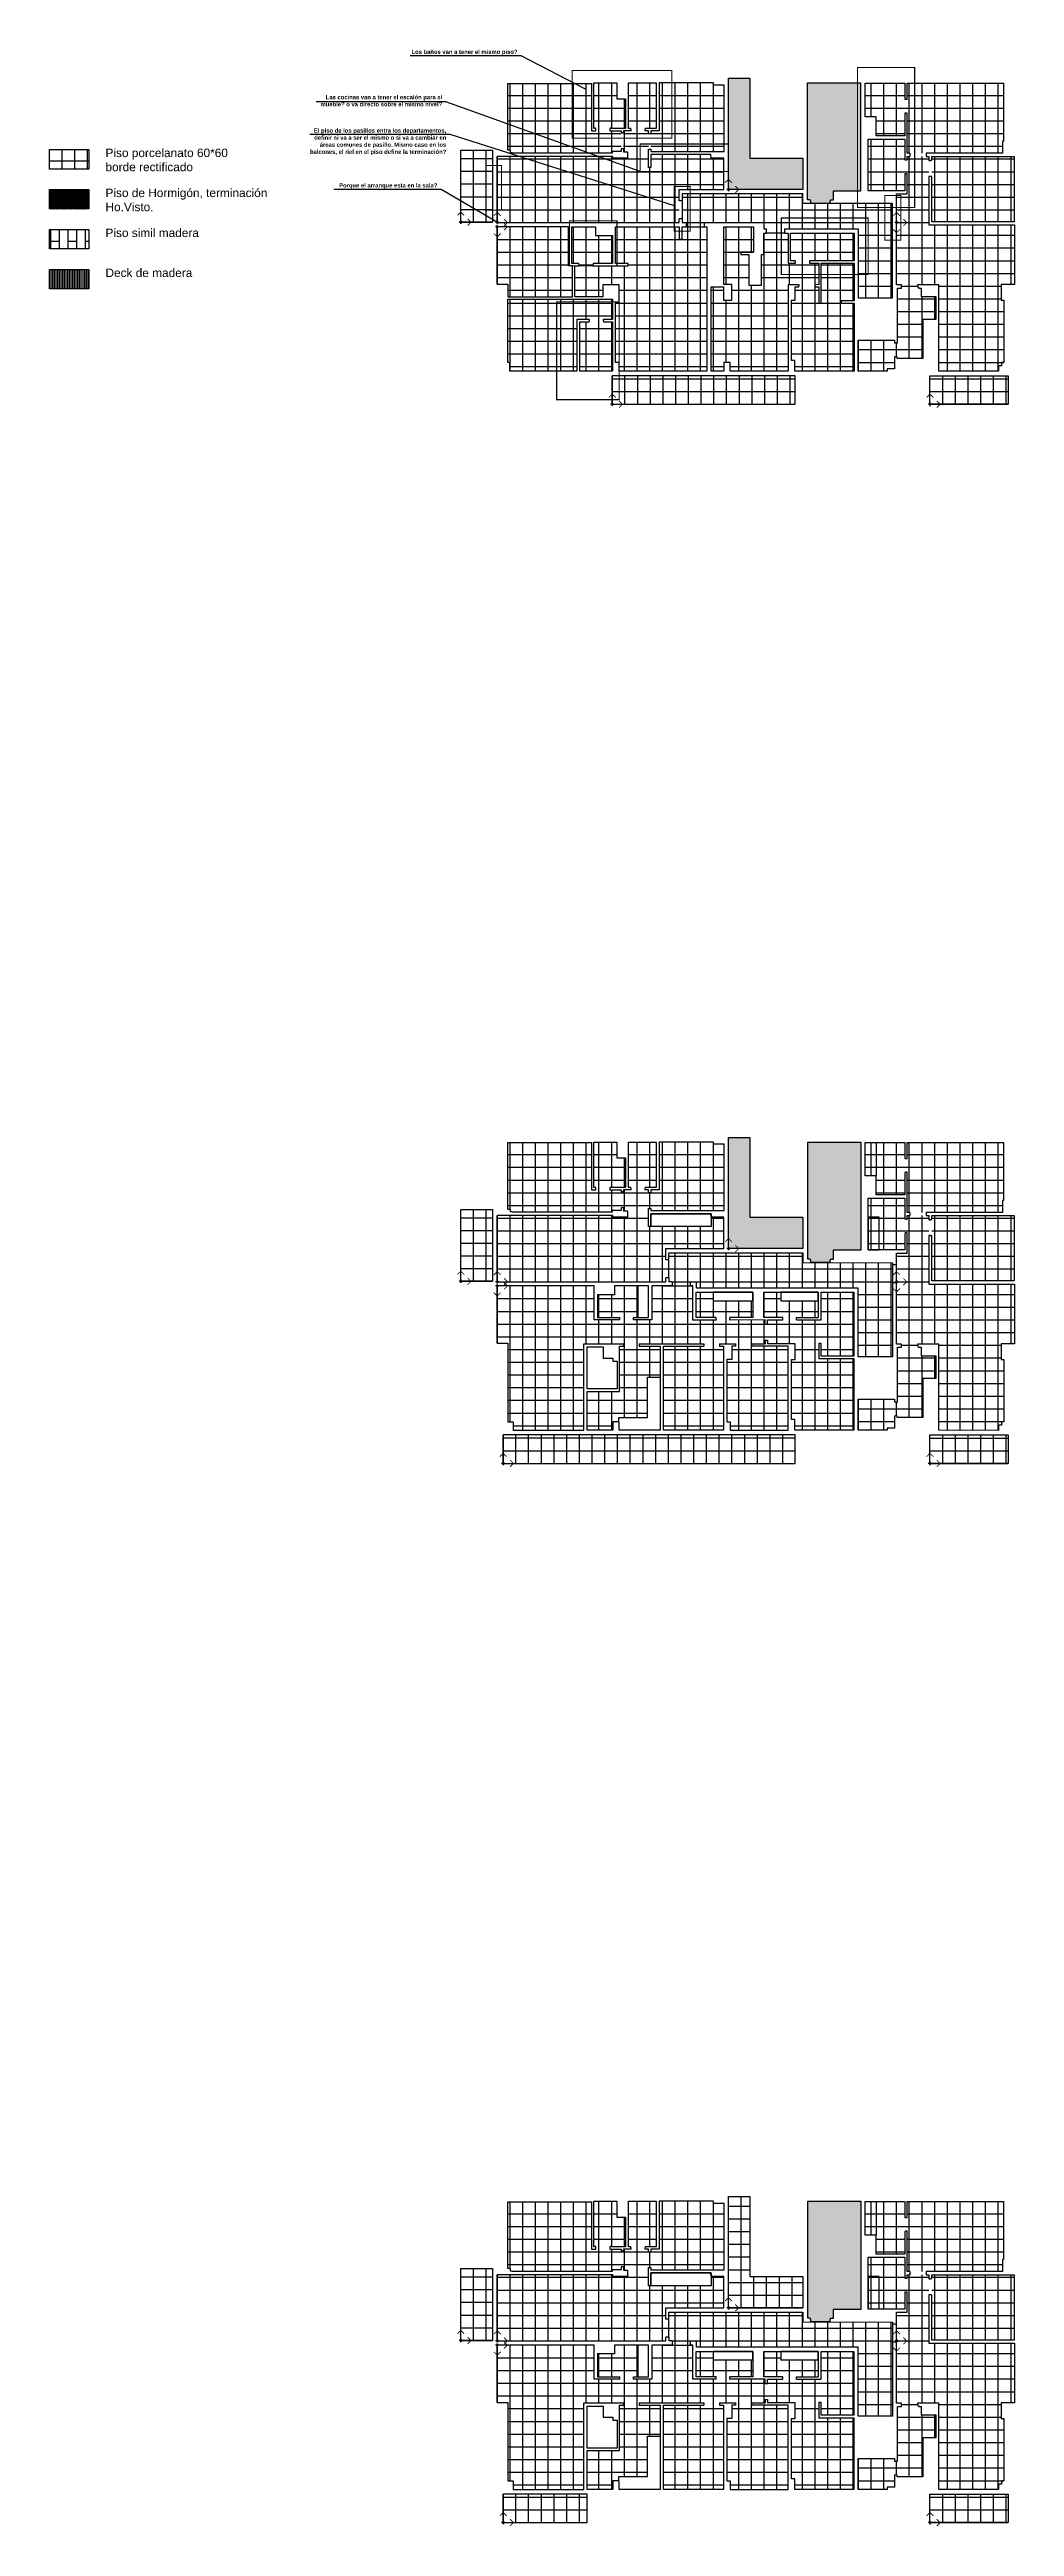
# Model space of a CAD drawing. Header units: metres. Extents: x 320 to 393, y -284 to -70.
# Drawn here: x 319.8 to 365.4, y -235.9 to -118.9 of the extents above; entities that cross this region are included whole.
import ezdxf

# ---------------------------------------------------------------- set-up
doc = ezdxf.new("R2010")
doc.units = ezdxf.units.M
for name, color, linetype in [('A-Cielorraso', 1, 'Continuous'), ('CIELORRASO HT', 123, 'Continuous'), ('contorno', 2, 'Continuous'), ('hatch piso hormigon', 253, 'Continuous'), ('Hatch pisos', 252, 'Continuous'), ('Hatch pisos balcones', 252, 'Continuous')]:
    doc.layers.add(name, color=color, linetype=linetype)
doc.layers.add('CORRECCIONES', color=1, linetype='Continuous', plot=False)
doc.styles.get("Standard").update_dxf_attribs({"font": 'arial.ttf'})
pattern_1 = [(45, (0, 0), (0.01683798022700467, 0.06173926083235044), [0.079375, -0.015875, 0, -0.015875])]
pattern_2 = [(45, (351.860925616772, -125.5538787457674), (0.01683798022700467, 0.06173926083235044), [0.079375, -0.015875, 0, -0.015875])]
pattern_3 = [(0, (340.9456318596406, -127.1150956858712), (0, 0.6), []), (90, (340.9456318596406, -127.1150956858712), (-0.6, 3.673940397442059e-17), [])]
pattern_4 = [(0, (340.9456318596405, -127.3150956863091), (0, 0.6), []), (90, (340.9456318596405, -127.3150956863091), (-0.6, 3.673940397442059e-17), [])]
pattern_5 = [(0, (340.9456318596405, -127.3150956867381), (0, 0.6), []), (90, (340.9456318596405, -127.3150956867381), (-0.6, 3.673940397442059e-17), [])]
pattern_6 = [(0, (340.9456318596406, -127.1150173049304), (0, 0.6), []), (90, (340.9456318596406, -127.1150173049304), (-0.6, 3.673940397442059e-17), [])]

msp = doc.modelspace()

# ---------------------------------------------------------------- texts
at = {"char_height": 0.4, "attachment_point": 1}
for s, width, insert in [('Piso porcelanato 60*60\\Pborde rectificado', 5.956148636127409, (322.4511107170049, -123.6249712699065)), ('Piso de Hormigón, terminación\\PHo.Visto.', 8.10150676158446, (322.4511107170049, -125.512587676399)), ('Piso simil madera', 8.10150676158446, (322.4511107170049, -127.4002040828915)), ('Deck de madera', 8.10150676158446, (322.4511107170049, -129.287820489384))]:
    msp.add_mtext_dynamic_manual_height_columns(s, width=width, gutter_width=12.5, heights=[0], dxfattribs=dict(at, insert=insert))
at = {"layer": 'CORRECCIONES', "char_height": 0.2, "attachment_point": 3}
for s, insert in [('{\\fCentury Gothic|b1|i0|c0|p34;Los baños van a tener el mismo piso?}', (341.8993376035854, -118.9583633273525)), ('{\\fCentury Gothic|b1|i0|c0|p34;Las cocinas van a tener el escalón para el mueble? o va directo sobre el mismo nivel?}', (338.3430940547601, -121.0966650500038)), ('{\\fCentury Gothic|b1|i0|c0|p34;El piso de los pasillos entra los departamentos, definir si va a ser el mismo o si va a cambiar en áreas comunes de pasillo. Mismo caso en los balcones, el riel en el piso define la terminación?}', (338.536073888402, -122.6732707609358)), ('{\\fCentury Gothic|b1|i0|c0|p34;Porque el arranque esta en la sala?}', (338.1154553151846, -125.2592902322638))]:
    msp.add_mtext_dynamic_manual_height_columns(s, width=6.474438522738751, gutter_width=0.75, heights=[0], dxfattribs=dict(at, insert=insert))

# ---------------------------------------------------------------- blocks, each defined once
blk = doc.blocks.new('dsdadaaa')
at = {"layer": 'contorno', "color": 1}
for p, q in [((338.4326369202564, -127.315095687582), (338.2726369202563, -127.315095687582)), ((338.3524795415956, -127.3952524494636), (338.3524795415956, -127.2352524494636))]:
    blk.add_line(p, q, dxfattribs=at)
at = {"layer": 'contorno', "color": 3, "const_width": 0.04}
blk.add_lwpolyline([(338.5124795415956, -127.635095687582), (338.3520083276033, -127.7946244735896), (338.1924795415956, -127.635095687582), (338.351537121785, -127.7950929120732), (338.3524795415956, -127.315095687582), (338.8324795402098, -127.3150956861961), (338.6724795415956, -127.475095687582), (338.8324795388239, -127.315095687582), (338.6724795415956, -127.1550956875821)], dxfattribs=at)
at = {"layer": 'contorno', "color": 1}
blk.add_circle((338.3526372286486, -127.3149386159237), 0.04000000000000001, dxfattribs=at)

# ---------------------------------------------------------------- hatches: boundary and pattern name
at = {"layer": 'CIELORRASO HT', "transparency": 33554559}
h = msp.add_hatch(dxfattribs=at)
h.set_pattern_fill('ANSI31', color=256, scale=0.025, angle=225)
h.set_pattern_definition([(270, (0, 0), (0.07937500000000001, -1.387778780781446e-17), [])])
h.paths.add_polyline_path([(319.8095692317893, -129.33691414368), (321.6679256762552, -129.33691414368), (321.6679256762552, -130.250277213155), (319.8095692317893, -130.250277213155)])
at = {"layer": 'hatch piso hormigon', "true_color": 0x139b48, "transparency": 33554559}
h = msp.add_hatch(dxfattribs=at)
h.set_pattern_fill('ANSI36', color=114, scale=0.01)
h.set_pattern_definition(pattern_2)
h.paths.add_polyline_path([(352.8606311080267, -124.0747513308954), (352.860925616772, -120.3047053244282), (351.860925616772, -120.3047053244283), (351.860925616772, -125.5339574370048, -0.4142180685378704), (351.8810043061009, -125.5538787457675), (355.3759256167721, -125.5538787457675), (355.3759256167721, -124.0747513308954)])
h = msp.add_hatch(dxfattribs=at)
h.set_pattern_fill('ANSI36', color=114, scale=0.01)
h.set_pattern_definition(pattern_1)
h.paths.add_polyline_path([(358.0957955311019, -120.5260100757675), (355.5957958030431, -120.5260100757675), (355.5957958030285, -126.0498054189111), (355.6957954837937, -126.0498053988306), (355.6957954868058, -126.0648056785689), (355.730795430927, -126.0648056688791), (355.7307954411705, -126.1018056688792), (355.7457954555219, -126.1018056647264), (355.7457954868061, -126.2148057173157), (356.6457954389433, -126.2148053538492), (356.6457954411704, -126.1018054057518), (356.6607954411703, -126.1018054015991), (356.6607954309268, -126.0648054562859), (356.7957954290634, -126.0648054189111), (356.7957954868057, -125.6260097718644), (358.0957955311019, -125.6260097718644)])
h = msp.add_hatch(dxfattribs=at)
h.set_pattern_fill('ANSI36', color=114, scale=0.01)
h.set_pattern_definition(pattern_1)
h.paths.add_polyline_path([(319.8095692317893, -125.561681330695), (321.6679256762552, -125.561681330695), (321.6679256762552, -126.47504440017), (319.8095692317893, -126.47504440017)])
h = msp.add_hatch(dxfattribs=at)
h.set_pattern_fill('ANSI36', color=114, scale=0.01)
h.set_pattern_definition(pattern_2)
h.paths.add_polyline_path([(352.8606311080267, -174.0747513308954), (352.860925616772, -170.3047053244283), (351.860925616772, -170.3047053244283), (351.860925616772, -175.5339574370048, -0.4142180685378704), (351.8810043061009, -175.5538787457675), (355.3759256167721, -175.5538787457675), (355.3759256167721, -174.0747513308954)])
h = msp.add_hatch(dxfattribs=at)
h.set_pattern_fill('ANSI36', color=114, scale=0.01)
h.set_pattern_definition(pattern_1)
h.paths.add_polyline_path([(358.0957955311019, -170.5260100757675), (355.5957958030431, -170.5260100757675), (355.5957958030285, -176.0498054189111), (355.6957954837937, -176.0498053988306), (355.6957954868058, -176.0648056785689), (355.730795430927, -176.0648056688791), (355.7307954411705, -176.1018056688791), (355.7457954555219, -176.1018056647264), (355.7457954868061, -176.2148057173157), (356.6457954389433, -176.2148053538492), (356.6457954411704, -176.1018054057519), (356.6607954411703, -176.1018054015991), (356.6607954309268, -176.0648054562859), (356.7957954290634, -176.0648054189111), (356.7957954868057, -175.6260097718644), (358.0957955311019, -175.6260097718644)])
h = msp.add_hatch(dxfattribs=at)
h.set_pattern_fill('ANSI36', color=114, scale=0.01)
h.set_pattern_definition(pattern_1)
h.paths.add_polyline_path([(358.0957955311019, -220.5260100757675), (355.5957958030431, -220.5260100757675), (355.5957958030285, -226.0498054189111), (355.6957954837937, -226.0498053988306), (355.6957954868058, -226.0648056785689), (355.730795430927, -226.0648056688791), (355.7307954411705, -226.1018056688791), (355.7457954555219, -226.1018056647264), (355.7457954868061, -226.2148057173157), (356.6457954389433, -226.2148053538492), (356.6457954411704, -226.1018054057519), (356.6607954411703, -226.1018054015991), (356.6607954309268, -226.0648054562859), (356.7957954290634, -226.0648054189111), (356.7957954868057, -225.6260097718644), (358.0957955311019, -225.6260097718644)])
at = {"layer": 'Hatch pisos'}
h = msp.add_hatch(dxfattribs=at)
h.set_pattern_fill('_USER', color=256, scale=0.6, double=1, pattern_type=0)
h.set_pattern_definition(pattern_3)
h.paths.add_polyline_path([(341.4459257749279, -123.7038575601886), (341.5656318596405, -123.7038575601886), (341.5656318596405, -123.8201368135105), (341.6448288919128, -123.8201368135105), (341.6459257749279, -120.5486687249629), (341.4459257749279, -120.5486687249629)])
h = msp.add_hatch(dxfattribs=at)
h.set_pattern_fill('_USER', color=256, scale=0.6, double=1, pattern_type=0)
h.set_pattern_definition(pattern_3)
h.paths.add_polyline_path([(345.3909257749281, -120.5486687249629), (341.6459257749279, -120.5486687249629), (341.6459257749279, -123.8338575601887), (346.375647966772, -123.8338575601887), (346.375647966772, -123.7552545757674), (346.7889617226896, -123.7552545757674), (346.7889617226896, -122.7802545757674), (345.3909257749281, -122.7802545757674)])
at = {"layer": 'Hatch pisos', "true_color": 0x636466}
h = msp.add_hatch(dxfattribs=at)
h.set_pattern_fill('_USER', color=251, scale=0.6, double=1, pattern_type=0)
h.set_pattern_definition(pattern_3)
h.paths.add_polyline_path([(346.2712093690637, -122.6602545757671), (346.3412093690639, -122.6602545757671), (346.3412093690639, -122.6702545757674), (346.9959260022823, -122.6702545757674), (346.9959260022823, -121.2736546700237), (346.5949430269056, -121.273654863368), (346.5949430269056, -120.5240474041084), (345.5011275671397, -120.5239891582747), (345.500925774928, -122.6702545757674), (345.5112093690626, -122.6702545757673), (345.5112093690626, -122.6602545757671), (345.5812093690628, -122.6602545757671), (345.5812093690628, -122.6702545757673), (345.591209369063, -122.6702545757673), (345.591209369063, -122.7062545757676), (345.6012093690632, -122.7062545757676), (345.6012093690632, -122.7802545757674), (346.2512093690633, -122.7802545757674), (346.2512093690633, -122.7062545757676), (346.2612093690635, -122.7062545757676), (346.2612093690635, -122.6702545757673), (346.2712093690637, -122.6702545757673)])
h.paths.add_polyline_path([(347.1459266853326, -122.6702545822986), (347.2489585045788, -122.6702545822986), (347.2489585045788, -122.7062545757676), (347.258958504579, -122.7062545757676), (347.258958504579, -122.7802545757674), (347.9089585045791, -122.7802545757674), (347.9089585045791, -122.7062545757676), (347.9189585045793, -122.7062545757676), (347.9189585045793, -122.6702545822986), (348.4459256167721, -122.6702545822986), (348.4459256167721, -120.5242040954819), (347.1459256292126, -120.5241414100108)])
at = {"layer": 'Hatch pisos'}
h = msp.add_hatch(dxfattribs=at)
h.set_pattern_fill('_USER', color=256, scale=0.6, double=1, pattern_type=0)
h.set_pattern_definition(pattern_3)
h.paths.add_polyline_path([(351.4109970815451, -123.7602545757675), (351.650925616772, -123.7602545757675), (351.650925616772, -120.6260100757674), (351.1456311080266, -120.6260100757674), (351.1456311080266, -120.5236548699539), (348.5859277541099, -120.5236548699539), (348.5859277541099, -122.7802545757674), (348.2106479766879, -122.7802545757674), (348.2006479766878, -122.7802545757674), (348.2006479766878, -123.7602545757675)])
at = {"layer": 'Hatch pisos', "true_color": 0x636466}
h = msp.add_hatch(dxfattribs=at)
h.set_pattern_fill('_USER', color=251, scale=0.6, double=1, pattern_type=0)
h.set_pattern_definition([(0, (359.7957853155868, -127.1150956858385), (0, 0.6), []), (90, (359.7957853155868, -127.1150956858385), (-0.6, 3.673940397442059e-17), [])])
h.paths.add_polyline_path([(360.1796943191515, -124.1503522789024), (360.1796943191515, -123.1711956275121), (358.4558963463587, -123.1710201081905), (358.4556479078303, -125.6109670472953), (360.1796943191511, -125.611009771865), (360.1796943191515, -124.8203522789029), (360.2157930373237, -124.8203522789029), (360.2157930373237, -124.8103522789027), (360.2897930373236, -124.8103522789027), (360.2897930373235, -124.1603522789026), (360.2157930373237, -124.1603522789026), (360.2157930373237, -124.1503522789024)])
h.paths.add_polyline_path([(358.8256579152418, -122.1210028798837), (358.8255578394226, -123.021045042909), (360.1799723793195, -123.0211956404587), (360.1797930373234, -121.9538427968821), (360.2157930373237, -121.9538424740824), (360.2157930373237, -121.9437870728585), (360.2897930373235, -121.9437870728585), (360.2902421837437, -121.9437870728585), (360.2903660742146, -121.2938566892794), (360.2157930373237, -121.2938424740821), (360.2157930373237, -121.2838424740818), (360.1798467761436, -121.2838424740818), (360.1797930373235, -120.5405228198734), (358.3157883081328, -120.5403369018959), (358.3156306506885, -122.1210028798837)])
at = {"layer": 'Hatch pisos'}
h = msp.add_hatch(dxfattribs=at)
h.set_pattern_fill('_USER', color=256, scale=0.6, double=1, pattern_type=0)
h.set_pattern_definition([(0, (359.7957067804525, -127.1150956858712), (0, 0.6), []), (90, (359.7957067804525, -127.1150956858712), (-0.6, 3.673940397442059e-17), [])])
h.paths.add_polyline_path([(364.7953372880264, -123.8405711962765), (364.7953372880264, -123.2755712257674), (364.8456317967721, -123.2755712257675), (364.8456317967721, -120.5410100757675), (360.2905096734702, -120.5405338663198), (360.2898806165908, -123.8405711962737)])
h.paths.add_polyline_path([(361.4600317234126, -123.9902374271811), (361.4597229340943, -127.0759235519755), (365.3500005726303, -127.0759235519757), (365.3504094152941, -123.9908134975984)], flags=17)
h.paths.add_polyline_path([(361.3100467356445, -127.2259235519757), (361.3100467356444, -123.9902224179545), (360.290349148146, -123.9901749674292), (360.2898806165895, -125.7660097718651), (359.7957067804525, -125.7660097718651), (359.7957067804525, -130.0628074676617), (361.7895190323931, -130.0628074676617), (361.7895190323931, -134.1285141939247), (364.6016812590883, -134.1347016610931), (364.6016812590883, -133.8813016914866), (364.7444989760008, -133.8812942901736), (364.7444909191582, -133.725827297604), (364.8549700554223, -133.725827297604), (364.8549700554223, -130.7832800732046), (364.7248249032921, -130.7831346138911), (364.7248249032921, -130.0432800117757), (365.3588323127879, -130.0432800117757), (365.3588323127879, -127.2259235519757)])
h = msp.add_hatch(dxfattribs=at)
h.set_pattern_fill('_USER', color=256, scale=0.6, double=1, pattern_type=0)
h.set_pattern_definition([(0, (0, 0), (0, 0.6), []), (90, (0, 0), (-0.6, 3.673940397442059e-17), [])])
h.paths.add_polyline_path([(319.8095692317893, -123.6740649242025), (321.6679256762552, -123.6740649242025), (321.6679256762552, -124.5874279936775), (319.8095692317893, -124.5874279936775)])
h = msp.add_hatch(dxfattribs=at)
h.set_pattern_fill('_USER', color=256, scale=0.6, double=1, pattern_type=0)
h.set_pattern_definition(pattern_3)
h.paths.add_polyline_path([(349.5250452023697, -125.5538787457675), (351.645925616772, -125.5538787457675), (351.645925616772, -124.0747513308953), (351.0456479276222, -124.0747513308954), (351.028703051421, -123.9102545757675), (348.2006479766877, -123.9102545757675), (348.2006479766877, -124.5102545757674), (348.0906479766877, -124.5102545757674), (348.0906479766877, -122.7802545757674), (346.8989617226896, -122.7802545757674), (346.8989617226896, -123.7740520157674), (347.0953534580268, -123.7740520157674), (347.0953534580268, -124.0740520157674), (346.3953534580267, -124.0740520157674), (346.3934915221, -123.9938575601887), (340.9456318596406, -123.9938575601887), (340.9456318596406, -127.1150956858712), (349.5250452023697, -127.11509568588)])
h = msp.add_hatch(dxfattribs=at)
h.set_pattern_fill('_USER', color=1, scale=0.6, double=1, pattern_type=0)
h.set_pattern_definition(pattern_6)
h.paths.add_polyline_path([(354.5009912399576, -125.7538787457675), (349.6750452023732, -125.7538787457675), (349.6750452023723, -126.0850227704111), (349.67504520237, -126.935022770411), (349.6750452023696, -127.1150956858942), (349.862112464915, -127.1150956858947), (349.862112464915, -127.3152648595754), (350.7121124649149, -127.3152648595754), (350.7121124649149, -127.1150956858969), (353.5309912399603, -127.1150956859043), (353.5309912399595, -127.4150956857156), (353.6509912399576, -127.4150956857156), (353.6509912399576, -127.5790956860881), (353.6409912399574, -127.5790977256041), (353.6409912399574, -127.6150956859036), (354.5109912399578, -127.6150956859067), (354.5109912399578, -127.5790956860881), (354.5009912399576, -127.5790956860881), (354.5009912399576, -127.4150956857158)])
h = msp.add_hatch(dxfattribs=at)
h.set_pattern_fill('_USER', color=1, scale=0.6, double=1, pattern_type=0)
h.set_pattern_definition(pattern_6)
h.paths.add_polyline_path([(357.9853237178083, -126.2148053802504), (355.3759256167721, -126.214805328821), (355.3759256167721, -125.7538787457675), (354.5009912399576, -125.7538787457675), (354.5009912399576, -127.4150956857156), (357.9853236941515, -127.4150956857156)])
h = msp.add_hatch(dxfattribs=at)
h.set_pattern_fill('_USER', color=1, scale=0.6, double=1, pattern_type=0)
h.set_pattern_definition(pattern_6)
h.paths.add_polyline_path([(359.5957067804526, -126.2148054119899), (357.9853237178083, -126.2148053802504), (357.9853236941515, -127.4150956857156), (357.9853236941515, -130.6645982795397), (359.5957067804526, -130.6617570349746)])
h = msp.add_hatch(dxfattribs=at)
h.set_pattern_fill('_USER', color=256, scale=0.6, double=1, pattern_type=0)
h.set_pattern_definition(pattern_4)
h.paths.add_polyline_path([(344.495139751956, -129.1636845441831), (344.3103384049779, -129.1636845441831), (344.310338404978, -127.3150956858801), (340.9456318596405, -127.3150956863091), (340.9456318596405, -130.0236845446119), (341.4448260662047, -130.0236845441829), (341.4448042079817, -130.623684544183), (344.495139751956, -130.623684544183)])
h.paths.add_polyline_path([(350.8439423966444, -127.3150956858945), (349.6750452023701, -127.315095685894), (349.6750452023686, -127.8950956858906), (349.5250452023708, -127.8950956858902), (349.5250452023708, -127.3150956858937), (346.5301416799375, -127.3150956858869), (346.5301416799332, -129.053684544181), (347.1301416799323, -129.0536845441811), (347.1301416799323, -129.1636845441832), (344.6051397519559, -129.1636845441832), (344.6051397519559, -130.6236845441831), (345.9301416799321, -130.6236845441831), (345.9301416799321, -130.061774689716), (346.6948471711868, -130.061774689716), (346.6948471711868, -130.8617746897162), (346.5297985013192, -130.8617746897162), (346.5297985013192, -133.7238134004463), (346.694503992574, -133.7238134004463), (346.694503992574, -134.1253966228487), (350.8439423966264, -134.1253966228487)])
h.paths.add_polyline_path([(346.3801416799322, -130.7336845441831), (341.6948040376058, -130.7336845441831), (341.6948040376058, -133.8803966228487), (344.695139751956, -133.8803966228487), (344.695139751956, -131.6853966228487), (346.3801416799322, -131.6853966228487)])
at = {"layer": 'Hatch pisos', "true_color": 0x636466}
h = msp.add_hatch(dxfattribs=at)
h.set_pattern_fill('_USER', color=251, scale=0.6, double=1, pattern_type=0)
h.set_pattern_definition(pattern_5)
h.paths.add_polyline_path([(344.4603384049828, -129.0536845441836), (344.798879866992, -129.0536845441836), (344.7988798669919, -129.0896845441833), (344.8088798669921, -129.0896845441833), (344.8088798669921, -129.1636845441832), (345.4588798669922, -129.1636845441832), (345.4588798669922, -129.0896845441833), (345.4688798669924, -129.0896845441833), (345.4688798669924, -129.0536845441847), (346.3801416799344, -129.0536845441831), (346.3801416799344, -127.7293032149634), (345.5801416799322, -127.7293032149618), (345.5801416799322, -127.315095685886), (344.4603384049831, -127.3150956858859)])
at = {"layer": 'Hatch pisos'}
h = msp.add_hatch(dxfattribs=at)
h.set_pattern_fill('_USER', color=256, scale=0.6, double=1, pattern_type=0)
h.set_pattern_definition(pattern_5)
h.paths.add_polyline_path([(356.1251416900682, -129.0367746897163), (355.6794096576186, -129.0367746897163), (355.6794096576186, -128.9627746897165), (355.6894096576189, -128.9267746897162), (357.7853236941514, -128.9267746897162), (357.7853236941514, -127.6150959040164), (354.7899587353086, -127.6150956855504), (354.7897473088109, -128.9267746897162), (355.0194096576183, -128.9267743669164), (355.0194096576183, -128.9627746897165), (355.0294096576185, -128.9627746897165), (355.0294096576185, -129.0367746897163), (354.6799558441519, -129.0367746897163), (354.6799558441519, -127.6151227228286), (354.5109912399578, -127.6150956859067), (353.6509912399576, -127.6150956859067), (353.5309912399626, -127.6150956859036), (353.5309912399595, -128.6249446146015), (353.4239517967725, -128.6249446146015), (353.4239517967725, -130.073684544183), (352.8239517967725, -130.073684544183), (352.8239517967725, -128.6249446146015), (352.4442575704863, -128.6249446146015), (352.4442575704863, -128.5149446146007), (353.0442575704864, -128.5149446146007), (353.0442575704864, -127.3150956859029), (351.6460616462195, -127.3144742953626), (351.6448471580269, -130.0472040858137), (352.0101416704705, -130.0472040858137), (352.0101416704705, -130.7771974194659), (351.6301238697722, -130.7771974194659), (351.6308589028749, -130.1567746662924), (351.0438850846273, -130.1567746662924), (351.0439427917302, -134.1253966228492), (351.6436572880266, -134.1253966228492), (351.6436572880269, -133.7239109257674), (351.9436572880269, -133.7239109257674), (351.9436572880269, -134.1239109257674), (354.6797283580859, -134.1253966228487), (354.6778781046908, -130.0476846174744), (355.1926406296234, -130.0474510450425), (355.1926406296234, -130.1212737410361), (355.1826406296232, -130.1572737410139), (355.0102215626589, -130.1574823033282), (355.0101395690097, -130.7774461646405), (354.8301547610681, -130.7774223606542), (354.8297985585903, -133.6243354212335), (354.9945040487882, -133.6243354212332), (354.9945040487882, -134.1285379198144), (357.785408288217, -134.1285379198144), (357.785408288217, -133.8785379198144), (357.785408288217, -130.9249670408905), (357.1854082882171, -130.9249670408905), (357.1854082882171, -130.8181083378566), (357.7854084631547, -130.8181083378566), (357.7854084631547, -129.0367031633667), (356.2351416900683, -129.0367746897163), (356.2351416900683, -130.9249670376142), (356.1251416900682, -130.9249670376142), (356.1251416900682, -130.1568229080804), (355.952640949293, -130.1569249298898), (355.9526406296242, -130.1212737410361), (355.942640629624, -130.1212737410361), (355.942640629624, -130.0472737410363), (356.1251416900682, -130.0474510450425)])
h = msp.add_hatch(dxfattribs=at)
h.set_pattern_fill('_USER', color=256, scale=0.6, double=1, pattern_type=0)
h.set_pattern_definition(pattern_4)
h.paths.add_polyline_path([(341.4456312661827, -133.7239109257673), (341.5447984768018, -133.7239109257673), (341.5447984768018, -134.1303966228487), (344.695139751956, -134.1303966228487), (344.6950463228521, -133.8803966228487), (341.6948040376058, -133.8803966228487), (341.6948040376058, -130.7336845441831), (341.4456312661827, -130.7336845441831)])
h = msp.add_hatch(dxfattribs=at)
h.set_pattern_fill('_USER', color=256, scale=0.6, double=1, pattern_type=0)
h.set_pattern_definition([(0, (359.7957067804525, -127.1150956859043), (0, 0.6), []), (90, (359.7957067804525, -127.1150956859043), (-0.6, 3.673940397442059e-17), [])])
h.paths.add_polyline_path([(361.0403396496342, -131.6853966228515), (361.6395125544557, -131.6853966228515), (361.6395125544557, -130.6132763844538), (360.9545127141806, -130.6132763844538), (360.9545127141806, -130.2128074676617), (360.8482949280881, -130.2128074676617), (360.8482949280881, -130.1828074676619), (360.8032949280888, -130.1828074676619), (360.8032949280888, -130.1728074676392), (360.7932949280892, -130.1728074676392), (360.7932949280892, -130.1368074676614), (360.7832949280889, -130.1368074676614), (360.7832949280889, -130.0628074676617), (360.0332949280884, -130.0628074676617), (360.0332949280884, -130.1368074676614), (360.0282949280883, -130.1368074676614), (360.023294605289, -130.2128074676617), (359.8308159766513, -130.2128074676617), (359.8308159766513, -132.7963958609485), (359.8108159766509, -132.7963958609485), (359.7368159766511, -132.7963958609485), (359.7368159766511, -132.7863958609483), (359.6944922832959, -132.7862947256643), (359.6958322377575, -132.6647593127066), (357.9852472485668, -132.6647593127066), (357.9852472485668, -134.1239109257674), (359.3458350913747, -134.1239109257674), (359.3458350913747, -134.0263960015991), (359.6958322377575, -134.0253966228483), (359.6958322377575, -133.5363958609492), (359.6908159766506, -133.5363958609492), (359.6908159766506, -133.466395860949), (359.7008159766508, -133.466395860949), (359.7008159766508, -133.4563961837486), (359.7368159766511, -133.4563958609488), (359.7368159766511, -133.4463958609486), (359.8108159766509, -133.4463958609486), (359.8108159766509, -133.4563958609488), (359.8208159766511, -133.4563958609488), (359.8208159766511, -133.5253966228515), (361.0403396496342, -133.5253966228515)])
at = {"layer": 'Hatch pisos', "true_color": 0x636466}
h = msp.add_hatch(dxfattribs=at)
h.set_pattern_fill('_USER', color=251, scale=0.6, double=1, pattern_type=0)
h.set_pattern_definition(pattern_4)
h.paths.add_polyline_path([(346.3797985013192, -131.7953966228486), (345.9553105093401, -131.7953966228486), (345.9553105093401, -131.7593966228483), (345.9453105093398, -131.7593966228483), (345.9453105093398, -131.6853966228487), (345.2953105093397, -131.6853966228485), (345.2953105093397, -131.7593966228483), (345.2853105093395, -131.7593966228483), (345.2853105093395, -131.7953966228486), (344.845139751956, -131.7953966228486), (344.845139751956, -134.1253966228487), (346.3797985013192, -134.1253966228487)])
at = {"layer": 'Hatch pisos'}
h = msp.add_hatch(dxfattribs=at)
h.set_pattern_fill('_USER', color=256, scale=0.6, double=1, pattern_type=0)
h.set_pattern_definition([(0, (340.9456318596406, -177.1150956858713), (0, 0.6), []), (90, (340.9456318596406, -177.1150956858713), (-0.6, 3.673940397442059e-17), [])])
h.paths.add_polyline_path([(349.045045202745, -176.9350227686417), (349.045045202745, -176.0850227704111), (348.8950452023728, -176.0850227704094), (348.8950452021863, -175.9102561727786), (348.8950452025592, -175.5538787446642), (351.0456479276222, -175.5538787457671), (351.645925616772, -175.5538787457675), (351.645925616772, -174.0747513308953), (351.0456479276222, -174.0747513308954), (351.0456479276222, -174.5102560661424), (348.2006479766876, -174.5102560661424), (348.0906479766877, -174.5102545757674), (348.0906479766877, -173.6577339454021), (348.2006479766878, -173.6577339454021), (348.2006479766878, -173.7602545757675), (351.4109970815451, -173.7602545757675), (351.650925616772, -173.7602545757675), (351.650925616772, -170.6260100757675), (351.1456311080266, -170.6260100757675), (351.1456311080266, -170.5236548699539), (348.5859277541099, -170.5236548699539), (348.5859277541099, -172.7802545757674), (348.2006479766878, -172.7802545757674), (348.2006479766878, -172.9077339454021), (348.0906479766877, -172.9077339454015), (348.0906479766877, -172.7802545757674), (347.9089585045791, -172.7802545757674), (347.9089585045792, -172.6702545822986), (348.4459256167721, -172.6702545822986), (348.4459256167721, -170.5242040954819), (347.1459256292126, -170.5241414100108), (347.1459266853326, -172.6702545822986), (347.2489585045788, -172.6702545822986), (347.2489585045788, -172.7062545757676), (347.258958504579, -172.7062545757676), (347.258958504579, -172.7802545757674), (346.8989617226896, -172.7802545757674), (346.8989617226896, -172.8775677834437), (346.7889617226896, -172.8775677834437), (346.7889617226896, -172.7802545757674), (346.2512093690633, -172.7802545757674), (346.2512093690633, -172.6602545757671), (346.3412093690639, -172.6602545757671), (346.9959260022823, -172.6702545757674), (346.9959260022823, -171.2736546700237), (346.5949430269056, -171.273654863368), (346.5949430269056, -170.5240474041084), (345.5011275671397, -170.5239891582747), (345.5009267151295, -172.6602545757671), (345.591209369063, -172.6602545757671), (345.591209369063, -172.7062545757676), (345.6012093690632, -172.7062545757676), (345.6012093690632, -172.7802545757674), (345.3909257749281, -172.7802545757674), (345.3909257749281, -170.5486687249629), (341.4459257749279, -170.5486687249629), (341.4459257749279, -173.7038575601886), (341.5656318596405, -173.7038575601886), (341.5656318596405, -173.8201368135105), (341.6459257749279, -173.8201368135105), (346.375647966772, -173.8338575601887), (346.375647966772, -173.7552545757674), (346.7889617226896, -173.7552545757674), (346.7889617226896, -173.6275677834437), (346.8989617226896, -173.6275677834437), (346.8989617226896, -173.7740520157674), (347.0953534580268, -173.7740520157674), (347.0953534580268, -174.0740520157674), (346.3953534580267, -174.0740520157674), (346.3934915221, -173.9938575601887), (340.9456318596406, -173.9938575601887), (340.9456318596406, -177.1150956858713), (341.1856318589477, -177.1150956865642), (348.8950452026826, -177.1150956836895), (348.8950452026826, -176.9350227682204)])
h.paths.add_polyline_path([(355.7510593745457, -176.2158388326393), (355.8157363709127, -176.2158388065195), (355.7510593745037, -176.2156868283253)])
at = {"layer": 'Hatch pisos', "true_color": 0x636466}
h = msp.add_hatch(dxfattribs=at)
h.set_pattern_fill('_USER', color=251, scale=0.6, double=1, pattern_type=0)
h.set_pattern_definition([(0, (359.7957853155868, -177.1150956858385), (0, 0.6), []), (90, (359.7957853155868, -177.1150956858385), (-0.6, 3.673940397442059e-17), [])])
h.paths.add_polyline_path([(360.1796943191515, -174.1503522789024), (360.1796943191515, -173.1711956275121), (358.4558963463587, -173.1710201081905), (358.4556479078303, -175.6109670472953), (360.1796943191511, -175.611009771865), (360.1796943191515, -174.8203522789029), (360.2157930373237, -174.8203522789029), (360.2157930373237, -174.8103522789027), (360.2897930373236, -174.8103522789027), (360.2897930373235, -174.1603522789026), (360.2157930373237, -174.1603522789026), (360.2157930373237, -174.1503522789024)])
h.paths.add_polyline_path([(358.8256579152418, -172.1210028798837), (358.8255578394226, -173.021045042909), (360.1799723793195, -173.0211956404587), (360.1797930373234, -171.9538427968821), (360.2157930373237, -171.9538424740824), (360.2157930373237, -171.9437870728585), (360.2897930373235, -171.9437870728585), (360.2902421837437, -171.9437870728585), (360.2903660742146, -171.2938566892794), (360.2157930373237, -171.2938424740821), (360.2157930373237, -171.2838424740818), (360.1798467761436, -171.2838424740818), (360.1797930373235, -170.5405228198734), (358.3157883081328, -170.5403369018959), (358.3156306506885, -172.1210028798837)])
at = {"layer": 'Hatch pisos'}
h = msp.add_hatch(dxfattribs=at)
h.set_pattern_fill('_USER', color=256, scale=0.6, double=1, pattern_type=0)
h.set_pattern_definition([(0, (359.7957067804525, -177.1150956858712), (0, 0.6), []), (90, (359.7957067804525, -177.1150956858712), (-0.6, 3.673940397442059e-17), [])])
h.paths.add_polyline_path([(364.7953372880264, -173.8405711962765), (364.7953372880264, -173.2755712257674), (364.8456317967721, -173.2755712257675), (364.8456317967721, -170.5410100757675), (360.2905096734702, -170.5405338663198), (360.2898806165908, -173.8405711962737)])
h.paths.add_polyline_path([(361.4600317234126, -173.9902374271811), (361.4597229340943, -177.0759235519755), (365.3500005726303, -177.0759235519757), (365.3504094152941, -173.9908134975984)], flags=17)
h.paths.add_polyline_path([(361.3100467356445, -177.2259235519757), (361.3100467356444, -173.9902224179545), (360.290349148146, -173.9901749674292), (360.2898806165895, -175.7660097718651), (359.7957067804525, -175.7660097718651), (359.7957067804525, -180.0628074676617), (361.7895190323931, -180.0628074676617), (361.7895190323931, -184.1285141939247), (364.6016812590883, -184.1347016610931), (364.6016812590883, -183.8813016914866), (364.7444989760008, -183.8812942901736), (364.7444909191582, -183.725827297604), (364.8549700554223, -183.725827297604), (364.8549700554223, -180.7832800732046), (364.7248249032921, -180.7831346138911), (364.7248249032921, -180.0432800117757), (365.3588323127879, -180.0432800117757), (365.3588323127879, -177.2259235519757)])
h = msp.add_hatch(dxfattribs=at)
h.set_pattern_fill('_USER', color=1, scale=0.6, double=1, pattern_type=0)
h.set_pattern_definition([(0, (340.9457105489709, -177.1150956858713), (0, 0.6), []), (90, (340.9457105489709, -177.1150956858713), (-0.6, 3.673940397442059e-17), [])])
h.paths.add_polyline_path([(357.9756825140427, -177.4135124635141), (357.9756825140389, -180.664351839319), (359.5957067802662, -180.664351839319), (359.5957067802662, -176.2247209919757), (355.8157363709106, -176.2158388065194), (355.7510593745457, -176.2158388326393), (355.7510593745037, -176.2156868283253), (355.375921725927, -176.2148053287881), (355.3759256167721, -175.7538787457675), (349.0450452023751, -175.7538787457675), (349.045045202745, -176.0850227704111), (349.045045202745, -176.9350227686417), (349.0450452023751, -177.1135124589888), (349.1947505944254, -177.1133905982957), (350.0447506936239, -177.1135124633117), (350.3439605915189, -177.1135124633121), (350.3439605915185, -177.4135124635052)])
h = msp.add_hatch(dxfattribs=at)
h.set_pattern_fill('_USER', color=256, scale=0.6, double=1, pattern_type=0)
h.set_pattern_definition([(0, (340.9453373508919, -177.3150956867381), (0, 0.6), []), (90, (340.9453373508919, -177.3150956867381), (-0.6, 3.673940397442059e-17), [])])
h.paths.add_polyline_path([(357.7756825140391, -177.6135189328706), (356.2383730747269, -177.6135189328706), (356.2383730747268, -178.9212184315598), (355.0707050202511, -178.9211969723581), (355.0707050202511, -178.8112704607629), (356.0883730747269, -178.8112704607629), (356.0883730747269, -178.0139253582503), (354.3306964916098, -178.0139253582503), (354.3306964916098, -177.6135214396231), (353.5306924401484, -177.6135214396231), (353.5306924401484, -178.8112184315596), (354.420705020251, -178.8112184315596), (354.420705020251, -178.9211850267705), (353.6996447213564, -178.921171775249), (353.6996447213565, -179.126175162452), (353.5896447213564, -179.126175162452), (353.5896447213536, -178.921171775249), (351.9287104205744, -178.9236459543987), (351.9287104205744, -178.8111717752489), (353.0039683264686, -178.8111717752489), (353.0039683264686, -178.0135117081814), (351.1389582873082, -178.0135117081814), (351.1389582873082, -177.6135124635144), (350.3389443398014, -177.6135124635144), (350.3389443398014, -178.8111717752489), (351.2786567466983, -178.811244664954), (351.2786567466983, -178.9246142944741), (350.1839605915185, -178.9262449877539), (350.1839605915184, -177.3135124635049), (350.04491358643, -177.3136256482351), (350.0447506936239, -177.1135124633117), (349.194750693624, -177.1135124633117), (349.194914149641, -177.3143175506377), (348.2389779839631, -177.3150956858942), (348.2389779839631, -178.9212242452595), (347.373733347571, -178.9212242452595), (347.373733347571, -178.8112242452594), (347.5889779844611, -178.8112242452595), (347.5891428545103, -177.3151147165026), (346.474847171209, -177.3150956858942), (346.4748471712082, -177.7277199925606), (345.6748471711875, -177.7277199925608), (345.6748471711878, -178.8112242452593), (346.7237333475709, -178.8112242452594), (346.7237333475709, -178.9212242452594), (345.5248471711877, -178.9212242452593), (345.5248471711877, -177.3150956858942), (340.9657105489695, -177.3150956867344, -0.4142180685926433), (340.9456318596405, -177.3350169955008), (340.9456318596405, -177.3551740676789), (340.9453373508919, -180.0236845446535), (341.4445081935987, -180.0236845446535), (341.4445081935987, -183.7239109262378), (341.6948260702763, -183.7239109262378), (341.6948260702763, -184.1262661320514), (345.0383322804295, -184.1262661320513), (345.0383322804295, -180.0458669830437), (346.8966769313211, -180.0458669830437), (346.8966769313211, -180.1558669830438), (346.7148471711869, -180.1558669830438), (346.7148471711869, -182.2930658814152), (345.1883322804295, -182.2930658814152), (345.1883322804294, -184.1288134004465), (346.3945039925738, -184.1288134004465), (346.3945039925738, -183.7238134009168), (346.6874537495542, -183.7238134009168), (346.6874537495542, -183.5237751722278), (348.0383586187451, -183.5237751722278), (348.0383586187451, -181.6212242452594), (348.6383665731831, -181.6212242452594), (348.6383712299328, -180.1558669830438), (347.6466769313216, -180.1558669830438), (347.6466769313216, -180.0458669830437), (350.6927208992433, -180.0458669830437), (350.6927208992433, -180.1558669830438), (348.7883712299329, -180.1558669830438), (348.7883712299329, -184.1238134004487), (351.6294670767619, -184.1238134004487), (351.6294670767619, -180.1558669830438), (351.4427208992433, -180.1558669830438), (351.4427208992433, -180.0458669830437), (352.19697341681, -180.0458669830437), (352.19697341681, -180.1558669830438), (352.0145726380534, -180.1558669830438), (352.0145726380534, -180.7808769718477), (351.7798928050343, -180.7808769718477), (351.7798928050343, -183.7247482662378), (351.9436572920982, -183.7247482662378), (351.9436572880268, -184.1262661320514), (354.6794338493405, -184.1262661320514), (354.6794338493405, -180.1558669830438), (352.9469734168106, -180.1558669830438), (352.9469734168106, -180.0458669830437), (353.5896447213564, -180.0458669830437), (353.5896447213564, -179.876175162452), (353.6996447213564, -179.876175162452), (353.6996447213564, -180.0458669830437), (355.0148471813228, -180.0458669830437), (355.0148471813228, -180.7808769718477), (354.8294976990418, -180.7808769718477), (354.8294976990418, -183.6227521988313), (354.9945040528598, -183.6243354217038), (354.9945040528598, -184.1262661320514), (357.775682514039, -184.1262661320514), (357.7756825140391, -180.7444268534288), (356.1183730747268, -180.7444268534288), (356.1183730747268, -180.0244268534288), (356.2383730747269, -180.0244268534288), (356.2383730747268, -180.6244268534288), (357.7756825140391, -180.6244268534288)])
h = msp.add_hatch(dxfattribs=at)
h.set_pattern_fill('_USER', color=256, scale=0.6, double=1, pattern_type=0)
h.set_pattern_definition([(0, (359.7957067804525, -177.1150956859043), (0, 0.6), []), (90, (359.7957067804525, -177.1150956859043), (-0.6, 3.673940397442059e-17), [])])
h.paths.add_polyline_path([(361.0403396496342, -181.6853966228515), (361.6395125544557, -181.6853966228515), (361.6395125544557, -180.6132763844538), (360.9545127141806, -180.6132763844538), (360.9545127141806, -180.2128074676617), (360.8482949280881, -180.2128074676617), (360.8482949280881, -180.1828074676619), (360.8032949280888, -180.1828074676619), (360.8032949280888, -180.1728074676392), (360.7932949280892, -180.1728074676392), (360.7932949280892, -180.1368074676614), (360.7832949280889, -180.1368074676614), (360.7832949280889, -180.0628074676617), (360.0332949280884, -180.0628074676617), (360.0332949280884, -180.1368074676614), (360.0282949280883, -180.1368074676614), (360.023294605289, -180.2128074676617), (359.8308159766513, -180.2128074676617), (359.8308159766513, -182.7963958609485), (359.8108159766509, -182.7963958609485), (359.7368159766511, -182.7963958609485), (359.7368159766511, -182.7863958609483), (359.6944922832959, -182.7862947256643), (359.6958322377575, -182.6647593127066), (357.9852472485668, -182.6647593127066), (357.9852472485668, -184.1239109257674), (359.3458350913747, -184.1239109257674), (359.3458350913747, -184.0263960015991), (359.6958322377575, -184.0253966228483), (359.6958322377575, -183.5363958609492), (359.6908159766506, -183.5363958609492), (359.6908159766506, -183.466395860949), (359.7008159766508, -183.466395860949), (359.7008159766508, -183.4563961837486), (359.7368159766511, -183.4563958609488), (359.7368159766511, -183.4463958609486), (359.8108159766509, -183.4463958609486), (359.8108159766509, -183.4563958609488), (359.8208159766511, -183.4563958609488), (359.8208159766511, -183.5253966228515), (361.0403396496342, -183.5253966228515)])
h = msp.add_hatch(dxfattribs=at)
h.set_pattern_fill('_USER', color=256, scale=0.6, double=1, pattern_type=0)
h.set_pattern_definition([(0, (340.9456318596406, -227.1150956858713), (0, 0.6), []), (90, (340.9456318596406, -227.1150956858713), (-0.6, 3.673940397442059e-17), [])])
h.paths.add_polyline_path([(349.045045202745, -226.9350227686417), (349.045045202745, -226.0850227704111), (348.8950452023728, -226.0850227704094), (348.8950452021863, -225.9102561727786), (348.8950452025592, -225.5538787446642), (351.0456479276222, -225.5538787457671), (351.645925616772, -225.5538787457675), (351.645925616772, -224.0747513308953), (351.0456479276222, -224.0747513308954), (351.0456479276222, -224.5102560661424), (348.2006479766876, -224.5102560661424), (348.0906479766877, -224.5102545757674), (348.0906479766877, -223.6577339454021), (348.2006479766878, -223.6577339454021), (348.2006479766878, -223.7602545757675), (351.4109970815451, -223.7602545757675), (351.650925616772, -223.7602545757675), (351.650925616772, -220.6260100757675), (351.1456311080266, -220.6260100757675), (351.1456311080266, -220.5236548699539), (348.5859277541099, -220.5236548699539), (348.5859277541099, -222.7802545757674), (348.2006479766878, -222.7802545757674), (348.2006479766878, -222.9077339454021), (348.0906479766877, -222.9077339454015), (348.0906479766877, -222.7802545757674), (347.9089585045791, -222.7802545757674), (347.9089585045792, -222.6702545822986), (348.4459256167721, -222.6702545822986), (348.4459256167721, -220.5242040954819), (347.1459256292126, -220.5241414100108), (347.1459266853326, -222.6702545822986), (347.2489585045788, -222.6702545822986), (347.2489585045788, -222.7062545757676), (347.258958504579, -222.7062545757676), (347.258958504579, -222.7802545757674), (346.8989617226896, -222.7802545757674), (346.8989617226896, -222.8775677834437), (346.7889617226896, -222.8775677834437), (346.7889617226896, -222.7802545757674), (346.2512093690633, -222.7802545757674), (346.2512093690633, -222.6602545757671), (346.3412093690639, -222.6602545757671), (346.9959260022823, -222.6702545757674), (346.9959260022823, -221.2736546700237), (346.5949430269056, -221.273654863368), (346.5949430269056, -220.5240474041084), (345.5011275671397, -220.5239891582747), (345.5009267151295, -222.6602545757671), (345.591209369063, -222.6602545757671), (345.591209369063, -222.7062545757676), (345.6012093690632, -222.7062545757676), (345.6012093690632, -222.7802545757674), (345.3909257749281, -222.7802545757674), (345.3909257749281, -220.5486687249629), (341.4459257749279, -220.5486687249629), (341.4459257749279, -223.7038575601886), (341.5656318596405, -223.7038575601886), (341.5656318596405, -223.8201368135105), (341.6459257749279, -223.8201368135105), (346.375647966772, -223.8338575601887), (346.375647966772, -223.7552545757674), (346.7889617226896, -223.7552545757674), (346.7889617226896, -223.6275677834437), (346.8989617226896, -223.6275677834437), (346.8989617226896, -223.7740520157674), (347.0953534580268, -223.7740520157674), (347.0953534580268, -224.0740520157674), (346.3953534580267, -224.0740520157674), (346.3934915221, -223.9938575601887), (340.9456318596406, -223.9938575601887), (340.9456318596406, -227.1150956858713), (341.1856318589477, -227.1150956865642), (348.8950452026826, -227.1150956836895), (348.8950452026826, -226.9350227682204)])
at = {"layer": 'Hatch pisos', "true_color": 0x636466}
h = msp.add_hatch(dxfattribs=at)
h.set_pattern_fill('_USER', color=251, scale=0.6, double=1, pattern_type=0)
h.set_pattern_definition([(0, (359.7957853155868, -227.1150956858385), (0, 0.6), []), (90, (359.7957853155868, -227.1150956858385), (-0.6, 3.673940397442059e-17), [])])
h.paths.add_polyline_path([(360.1796943191515, -224.1503522789024), (360.1796943191515, -223.1711956275121), (358.4558963463587, -223.1710201081905), (358.4556479078303, -225.6109670472953), (360.1796943191511, -225.611009771865), (360.1796943191515, -224.8203522789029), (360.2157930373237, -224.8203522789029), (360.2157930373237, -224.8103522789027), (360.2897930373236, -224.8103522789027), (360.2897930373235, -224.1603522789026), (360.2157930373237, -224.1603522789026), (360.2157930373237, -224.1503522789024)])
h.paths.add_polyline_path([(358.8256579152418, -222.1210028798837), (358.8255578394226, -223.021045042909), (360.1799723793195, -223.0211956404587), (360.1797930373234, -221.9538427968821), (360.2157930373237, -221.9538424740824), (360.2157930373237, -221.9437870728585), (360.2897930373235, -221.9437870728585), (360.2902421837437, -221.9437870728585), (360.2903660742146, -221.2938566892794), (360.2157930373237, -221.2938424740821), (360.2157930373237, -221.2838424740818), (360.1798467761436, -221.2838424740818), (360.1797930373235, -220.5405228198734), (358.3157883081328, -220.5403369018959), (358.3156306506885, -222.1210028798837)])
at = {"layer": 'Hatch pisos'}
h = msp.add_hatch(dxfattribs=at)
h.set_pattern_fill('_USER', color=256, scale=0.6, double=1, pattern_type=0)
h.set_pattern_definition([(0, (359.7957067804525, -227.1150956858712), (0, 0.6), []), (90, (359.7957067804525, -227.1150956858712), (-0.6, 3.673940397442059e-17), [])])
h.paths.add_polyline_path([(364.7953372880264, -223.8405711962765), (364.7953372880264, -223.2755712257674), (364.8456317967721, -223.2755712257675), (364.8456317967721, -220.5410100757675), (360.2905096734702, -220.5405338663198), (360.2898806165908, -223.8405711962737)])
h.paths.add_polyline_path([(361.4600317234126, -223.9902374271811), (361.4597229340943, -227.0759235519755), (365.3500005726303, -227.0759235519757), (365.3504094152941, -223.9908134975984)], flags=17)
h.paths.add_polyline_path([(361.3100467356445, -227.2259235519757), (361.3100467356444, -223.9902224179545), (360.290349148146, -223.9901749674292), (360.2898806165895, -225.7660097718651), (359.7957067804525, -225.7660097718651), (359.7957067804525, -230.0628074676617), (361.7895190323931, -230.0628074676617), (361.7895190323931, -234.1285141939247), (364.6016812590883, -234.1347016610931), (364.6016812590883, -233.8813016914866), (364.7444989760008, -233.8812942901736), (364.7444909191582, -233.725827297604), (364.8549700554223, -233.725827297604), (364.8549700554223, -230.7832800732046), (364.7248249032921, -230.7831346138911), (364.7248249032921, -230.0432800117757), (365.3588323127879, -230.0432800117757), (365.3588323127879, -227.2259235519757)])
h = msp.add_hatch(dxfattribs=at)
h.set_pattern_fill('_USER', color=1, scale=0.6, double=1, pattern_type=0)
h.set_pattern_definition([(0, (340.9457105489709, -227.1150956858713), (0, 0.6), []), (90, (340.9457105489709, -227.1150956858713), (-0.6, 3.673940397442059e-17), [])])
h.paths.add_polyline_path([(357.9756825140427, -227.4135124635141), (357.9756825140389, -230.664351839319), (359.5957067802662, -230.664351839319), (359.5957067802662, -226.2247209919757), (355.8157363709106, -226.2158388065194), (355.7510593745457, -226.2158388326393), (355.7510593745037, -226.2156868283253), (355.375921725927, -226.2148053287881), (355.3759256167721, -225.7538787457675), (349.0450452023751, -225.7538787457675), (349.045045202745, -226.0850227704111), (349.045045202745, -226.9350227686417), (349.0450452023751, -227.1135124589888), (349.1947505944254, -227.1133905982957), (350.0447506936239, -227.1135124633117), (350.3439605915189, -227.1135124633121), (350.3439605915185, -227.4135124635052)])
h = msp.add_hatch(dxfattribs=at)
h.set_pattern_fill('_USER', color=256, scale=0.6, double=1, pattern_type=0)
h.set_pattern_definition([(0, (340.9453373508919, -227.3150956867381), (0, 0.6), []), (90, (340.9453373508919, -227.3150956867381), (-0.6, 3.673940397442059e-17), [])])
h.paths.add_polyline_path([(357.7756825140391, -227.6135189328706), (356.2383730747269, -227.6135189328706), (356.2383730747268, -228.9212184315598), (355.0707050202511, -228.9211969723581), (355.0707050202511, -228.8112704607629), (356.0883730747269, -228.8112704607629), (356.0883730747269, -228.0139253582503), (354.3306964916098, -228.0139253582503), (354.3306964916098, -227.6135214396231), (353.5306924401484, -227.6135214396231), (353.5306924401484, -228.8112184315596), (354.420705020251, -228.8112184315596), (354.420705020251, -228.9211850267705), (353.6996447213564, -228.921171775249), (353.6996447213565, -229.126175162452), (353.5896447213564, -229.126175162452), (353.5896447213536, -228.921171775249), (351.9287104205744, -228.9236459543987), (351.9287104205744, -228.8111717752489), (353.0039683264686, -228.8111717752489), (353.0039683264686, -228.0135117081814), (351.1389582873082, -228.0135117081814), (351.1389582873082, -227.6135124635144), (350.3389443398014, -227.6135124635144), (350.3389443398014, -228.8111717752489), (351.2786567466983, -228.811244664954), (351.2786567466983, -228.9246142944741), (350.1839605915185, -228.9262449877539), (350.1839605915184, -227.3135124635049), (350.04491358643, -227.3136256482351), (350.0447506936239, -227.1135124633117), (349.194750693624, -227.1135124633117), (349.194914149641, -227.3143175506377), (348.2389779839631, -227.3150956858942), (348.2389779839631, -228.9212242452595), (347.373733347571, -228.9212242452595), (347.373733347571, -228.8112242452594), (347.5889779844611, -228.8112242452595), (347.5891428545103, -227.3151147165026), (346.474847171209, -227.3150956858942), (346.4748471712082, -227.7277199925606), (345.6748471711875, -227.7277199925608), (345.6748471711878, -228.8112242452593), (346.7237333475709, -228.8112242452594), (346.7237333475709, -228.9212242452594), (345.5248471711877, -228.9212242452593), (345.5248471711877, -227.3150956858942), (340.9657105489695, -227.3150956867344, -0.4142180685926433), (340.9456318596405, -227.3350169955008), (340.9456318596405, -227.3551740676789), (340.9453373508919, -230.0236845446535), (341.4445081935987, -230.0236845446535), (341.4445081935987, -233.7239109262378), (341.6948260702763, -233.7239109262378), (341.6948260702763, -234.1262661320514), (345.0383322804295, -234.1262661320513), (345.0383322804295, -230.0458669830437), (346.8966769313211, -230.0458669830437), (346.8966769313211, -230.1558669830438), (346.7148471711869, -230.1558669830438), (346.7148471711869, -232.2930658814152), (345.1883322804295, -232.2930658814152), (345.1883322804294, -234.1288134004465), (346.3945039925738, -234.1288134004465), (346.3945039925738, -233.7238134009168), (346.6874537495542, -233.7238134009168), (346.6874537495542, -233.5237751722278), (348.0383586187451, -233.5237751722278), (348.0383586187451, -231.6212242452594), (348.6383665731831, -231.6212242452594), (348.6383712299328, -230.1558669830438), (347.6466769313216, -230.1558669830438), (347.6466769313216, -230.0458669830437), (350.6927208992433, -230.0458669830437), (350.6927208992433, -230.1558669830438), (348.7883712299329, -230.1558669830438), (348.7883712299329, -234.1238134004487), (351.6294670767619, -234.1238134004487), (351.6294670767619, -230.1558669830438), (351.4427208992433, -230.1558669830438), (351.4427208992433, -230.0458669830437), (352.19697341681, -230.0458669830437), (352.19697341681, -230.1558669830438), (352.0145726380534, -230.1558669830438), (352.0145726380534, -230.7808769718477), (351.7798928050343, -230.7808769718477), (351.7798928050343, -233.7247482662378), (351.9436572920982, -233.7247482662378), (351.9436572880268, -234.1262661320514), (354.6794338493405, -234.1262661320514), (354.6794338493405, -230.1558669830438), (352.9469734168106, -230.1558669830438), (352.9469734168106, -230.0458669830437), (353.5896447213564, -230.0458669830437), (353.5896447213564, -229.876175162452), (353.6996447213564, -229.876175162452), (353.6996447213564, -230.0458669830437), (355.0148471813228, -230.0458669830437), (355.0148471813228, -230.7808769718477), (354.8294976990418, -230.7808769718477), (354.8294976990418, -233.6227521988313), (354.9945040528598, -233.6243354217038), (354.9945040528598, -234.1262661320514), (357.775682514039, -234.1262661320514), (357.7756825140391, -230.7444268534288), (356.1183730747268, -230.7444268534288), (356.1183730747268, -230.0244268534288), (356.2383730747269, -230.0244268534288), (356.2383730747268, -230.6244268534288), (357.7756825140391, -230.6244268534288)])
h = msp.add_hatch(dxfattribs=at)
h.set_pattern_fill('_USER', color=256, scale=0.6, double=1, pattern_type=0)
h.set_pattern_definition([(0, (359.7957067804525, -227.1150956859043), (0, 0.6), []), (90, (359.7957067804525, -227.1150956859043), (-0.6, 3.673940397442059e-17), [])])
h.paths.add_polyline_path([(361.0403396496342, -231.6853966228515), (361.6395125544557, -231.6853966228515), (361.6395125544557, -230.6132763844538), (360.9545127141806, -230.6132763844538), (360.9545127141806, -230.2128074676617), (360.8482949280881, -230.2128074676617), (360.8482949280881, -230.1828074676619), (360.8032949280888, -230.1828074676619), (360.8032949280888, -230.1728074676392), (360.7932949280892, -230.1728074676392), (360.7932949280892, -230.1368074676614), (360.7832949280889, -230.1368074676614), (360.7832949280889, -230.0628074676617), (360.0332949280884, -230.0628074676617), (360.0332949280884, -230.1368074676614), (360.0282949280883, -230.1368074676614), (360.023294605289, -230.2128074676617), (359.8308159766513, -230.2128074676617), (359.8308159766513, -232.7963958609485), (359.8108159766509, -232.7963958609485), (359.7368159766511, -232.7963958609485), (359.7368159766511, -232.7863958609483), (359.6944922832959, -232.7862947256643), (359.6958322377575, -232.6647593127066), (357.9852472485668, -232.6647593127066), (357.9852472485668, -234.1239109257674), (359.3458350913747, -234.1239109257674), (359.3458350913747, -234.0263960015991), (359.6958322377575, -234.0253966228483), (359.6958322377575, -233.5363958609492), (359.6908159766506, -233.5363958609492), (359.6908159766506, -233.466395860949), (359.7008159766508, -233.466395860949), (359.7008159766508, -233.4563961837486), (359.7368159766511, -233.4563958609488), (359.7368159766511, -233.4463958609486), (359.8108159766509, -233.4463958609486), (359.8108159766509, -233.4563958609488), (359.8208159766511, -233.4563958609488), (359.8208159766511, -233.5253966228515), (361.0403396496342, -233.5253966228515)])
at = {"layer": 'Hatch pisos balcones'}
h = msp.add_hatch(dxfattribs=at)
h.set_pattern_fill('_USER', color=256, scale=0.6, double=1, pattern_type=0)
h.set_pattern_definition([(0, (339.2253569064859, -127.0950955331745), (0, 0.6), []), (90, (339.2253569064859, -127.0950955331745), (-0.6, 3.673940397442059e-17), [])])
h.paths.add_polyline_path([(340.7256318596405, -123.7038575601886), (339.2253569064859, -123.7038575601886), (339.2253569064859, -127.0950955331745), (340.7256318596405, -127.0950955331745)])
h = msp.add_hatch(dxfattribs=at)
h.set_pattern_fill('AR-BRSTD', color=256, scale=0.006, angle=90, double=1)
h.set_pattern_definition([(90, (0, 0), (-0.4064508, 2.488793356154405e-17), []), (180, (0, 0), (-0.4064508000000001, -0.6096), [0.4064508, -0.4064508])])
h.paths.add_polyline_path([(319.8095692317893, -127.4492977371875), (321.6679256762552, -127.4492977371875), (321.6679256762552, -128.3626608066625), (319.8095692317893, -128.3626608066625)])
h = msp.add_hatch(dxfattribs=at)
h.set_pattern_fill('_USER', color=256, scale=0.6, double=1, pattern_type=0)
h.set_pattern_definition([(0, (346.3726420566472, -135.6939109257672), (0, 0.6), []), (90, (346.3726420566472, -135.6939109257672), (-0.6, 3.673940397442059e-17), [])])
h.paths.add_polyline_path([(346.3726420566472, -134.3453966228486), (346.3726420566472, -135.6739896170045, -0.414218068537663), (346.3927207459762, -135.6939109257672), (355.0126421128616, -135.6939109257672), (355.0126421128616, -134.3453966228486)])
h = msp.add_hatch(dxfattribs=at)
h.set_pattern_fill('_USER', color=256, scale=0.6, double=1, pattern_type=0)
h.set_pattern_definition([(0, (361.3703788794933, -135.6960100758313), (0, 0.6), []), (90, (361.3703788794933, -135.6960100758313), (-0.6, 3.673940397442059e-17), [])])
h.paths.add_polyline_path([(361.3703788794933, -134.3453966228486), (361.3703788794933, -135.6760887670686, -0.4142180685372452), (361.3904575688222, -135.6960100758313), (365.0645038908739, -135.6960100758313), (365.0645038908739, -134.3453966228486)])
h = msp.add_hatch(dxfattribs=at)
h.set_pattern_fill('_USER', color=256, scale=0.6, double=1, pattern_type=0)
h.set_pattern_definition([(0, (339.2253569064859, -177.0950955331745), (0, 0.6), []), (90, (339.2253569064859, -177.0950955331745), (-0.6, 3.673940397442059e-17), [])])
h.paths.add_polyline_path([(340.7256318596405, -173.7038575601886), (339.2253569064859, -173.7038575601886), (339.2253569064859, -177.0950955331745), (340.7256318596405, -177.0950955331745)])
h = msp.add_hatch(dxfattribs=at)
h.set_pattern_fill('_USER', color=256, scale=0.6, double=1, pattern_type=0)
h.set_pattern_definition([(0, (341.2245039680565, -185.6931193145661), (0, 0.6), []), (90, (341.2245039680565, -185.6931193145661), (-0.6, 3.673940397442059e-17), [])])
h.paths.add_polyline_path([(341.2245039680565, -184.3446050116475), (341.2245039680565, -185.6731980058111, -0.4142180978976239), (341.2445826593325, -185.6931193146241), (341.4645039693104, -185.693119315259), (355.0126421128616, -185.6939109257672), (355.0126421128616, -184.3453966228486)])
h = msp.add_hatch(dxfattribs=at)
h.set_pattern_fill('_USER', color=256, scale=0.6, double=1, pattern_type=0)
h.set_pattern_definition([(0, (361.3703788794933, -185.6960100758313), (0, 0.6), []), (90, (361.3703788794933, -185.6960100758313), (-0.6, 3.673940397442059e-17), [])])
h.paths.add_polyline_path([(361.3703788794933, -184.3453966228486), (361.3703788794933, -185.6760887670686, -0.4142180685372452), (361.3904575688222, -185.6960100758313), (365.0645038908739, -185.6960100758313), (365.0645038908739, -184.3453966228486)])
h = msp.add_hatch(dxfattribs=at)
h.set_pattern_fill('_USER', color=256, scale=0.6, double=1, pattern_type=0)
h.set_pattern_definition([(0, (351.860925616772, -225.5538787457675), (0, 0.6), []), (90, (351.860925616772, -225.5538787457675), (-0.6, 3.673940397442059e-17), [])])
h.paths.add_polyline_path([(352.8606311080267, -224.0747513308954), (352.860925616772, -220.3047053244283), (351.860925616772, -220.3047053244283), (351.860925616772, -225.5339574370048, -0.4142180685378704), (351.8810043061009, -225.5538787457675), (355.3759256167721, -225.5538787457675), (355.3759256167721, -224.0747513308954)])
h = msp.add_hatch(dxfattribs=at)
h.set_pattern_fill('_USER', color=256, scale=0.6, double=1, pattern_type=0)
h.set_pattern_definition([(0, (339.2253569064859, -227.0950955331745), (0, 0.6), []), (90, (339.2253569064859, -227.0950955331745), (-0.6, 3.673940397442059e-17), [])])
h.paths.add_polyline_path([(340.7256318596405, -223.7038575601886), (339.2253569064859, -223.7038575601886), (339.2253569064859, -227.0950955331745), (340.7256318596405, -227.0950955331745)])
h = msp.add_hatch(dxfattribs=at)
h.set_pattern_fill('_USER', color=256, scale=0.6, double=1, pattern_type=0)
h.set_pattern_definition([(0, (341.2245039680565, -235.6931193145661), (0, 0.6), []), (90, (341.2245039680565, -235.6931193145661), (-0.6, 3.673940397442059e-17), [])])
edge = h.paths.add_edge_path()
edge.add_line((341.2245039680565, -234.3446050116475), (341.2245039680565, -235.6731980058111))
edge.add_arc((341.2245828135298, -235.6931978503953), 0.02000000000001169, 0.22498898972509096, 90.22587622776052, ccw=False)
edge.add_line((341.2445826593325, -235.6931193146241), (341.4645039693104, -235.693119315259))
edge.add_line((341.4645039693104, -235.693119315259), (345.1945039721278, -235.6939109257672))
edge.add_line((345.1945039721278, -235.6939109257672), (345.1945039721278, -234.3453966228486))
edge.add_line((345.1945039721278, -234.3453966228486), (341.2245039680565, -234.3446050116475))
h = msp.add_hatch(dxfattribs=at)
h.set_pattern_fill('_USER', color=256, scale=0.6, double=1, pattern_type=0)
h.set_pattern_definition([(0, (361.3703788794933, -235.6960100758313), (0, 0.6), []), (90, (361.3703788794933, -235.6960100758313), (-0.6, 3.673940397442059e-17), [])])
h.paths.add_polyline_path([(361.3703788794933, -234.3453966228486), (361.3703788794933, -235.6760887670686, -0.4142180685372452), (361.3904575688222, -235.6960100758313), (365.0645038908739, -235.6960100758313), (365.0645038908739, -234.3453966228486)])

# ---------------------------------------------------------------- linework, layer by layer
at = {"layer": 'A-Cielorraso', "ltscale": 0.5}
for points in [[(319.8095692317893, -123.6740649242025), (321.6679256762552, -123.6740649242025), (321.6679256762552, -124.5874279936775), (319.8095692317893, -124.5874279936775)], [(319.8095692317893, -125.561681330695), (321.6679256762552, -125.561681330695), (321.6679256762552, -126.47504440017), (319.8095692317893, -126.47504440017)], [(319.8095692317893, -127.4492977371875), (321.6679256762552, -127.4492977371875), (321.6679256762552, -128.3626608066625), (319.8095692317893, -128.3626608066625)], [(319.8095692317893, -129.33691414368), (321.6679256762552, -129.33691414368), (321.6679256762552, -130.250277213155), (319.8095692317893, -130.250277213155)]]:
    msp.add_lwpolyline(points, close=True, dxfattribs=at)
at = {"layer": 'contorno'}
for p, q in [((346.8989617226895, -122.8775677834437), (346.7889617226896, -122.8775677834437)), ((346.8989617226896, -123.6275677834437), (346.7889617226896, -123.6275677834437)), ((348.0906479766876, -122.9077339454015), (348.2006479766878, -122.9077339454021)), ((348.0906479766877, -123.6577339454021), (348.2006482994875, -123.6577339454021)), ((360.419089497867, -123.8405711962737), (360.4190825359385, -123.9901809578983)), ((361.1890894978681, -123.8405711962742), (361.1890825342721, -123.9902167890161)), ((360.2897930373235, -124.1603522789026), (360.290349148146, -123.9901749674292)), ((360.2898806165895, -125.7660097718651), (360.2898806165895, -124.8103522789027)), ((349.862112464915, -127.1150956858969), (349.862112464915, -127.3152648595754)), ((350.7121124649149, -127.1150956858969), (350.7121124649149, -127.3150956862696)), ((354.5109912399578, -127.6150956859067), (353.6409912399574, -127.6150956859036)), ((346.8989617226895, -172.8775677834437), (346.7889617226896, -172.8775677834437)), ((348.0906479766876, -172.9077339454015), (348.2006479766878, -172.9077339454021)), ((346.8989617226896, -173.6275677834437), (346.7889617226896, -173.6275677834437)), ((348.0906479766877, -173.6577339454021), (348.2006482994875, -173.6577339454021)), ((360.2897930373235, -174.1603522789026), (360.290349148146, -173.9901749674292)), ((360.419089497867, -173.8405711962737), (360.4190825359385, -173.9901809578983)), ((361.1890894978681, -173.8405711962743), (361.1890825342721, -173.9902167890161)), ((360.2898806165895, -175.7660097718651), (360.2898806165895, -174.8103522789027)), ((349.0450452023731, -175.7538787457675), (355.3759256167721, -175.7538787457675)), ((349.045045202745, -176.0850227704111), (349.0450452023751, -175.7538787457675)), ((349.045045202745, -176.9350227686417), (349.0450452027545, -176.0850227704111)), ((355.3759256167721, -175.7538787457675), (355.375921725927, -176.2148053287881)), ((355.375921725927, -176.2148053287881), (359.5957067802662, -176.2247209919757)), ((359.5957067802662, -176.2247209919757), (359.5957067802662, -180.664351839319)), ((359.5957067802662, -176.304720991976), (359.7957067806389, -176.304720991976)), ((349.194914149641, -177.3143175506377), (348.2389779839631, -177.3150956858942)), ((348.2389779839631, -177.3150956858942), (348.2389779839631, -178.9212242452595)), ((349.045045202745, -176.9350227686417), (349.0450452023751, -177.1135124589888)), ((349.1947505944254, -177.1133905982957), (349.0450452023751, -177.1135124589888)), ((349.194750693624, -177.1135124633117), (349.194914149641, -177.3143175506377)), ((350.0447506936239, -177.1135124633117), (350.04491358643, -177.3136256482351)), ((350.0447506936239, -177.1135124633117), (350.3439605915189, -177.1135124633121)), ((350.1839605915184, -177.3135124635049), (350.04491358643, -177.3136256482351)), ((350.1839605915185, -178.9262449877539), (350.1839605915184, -177.3135124635049)), ((350.3439605915185, -177.4135124635052), (350.3439605915189, -177.1135124635052)), ((357.9756825140427, -177.4135124635141), (350.3439605915185, -177.4135124635052)), ((356.2383730747268, -178.9212184315598), (356.2383730747269, -177.6135189328706)), ((356.2383730747269, -177.6135189328706), (357.7756825140391, -177.6135189328706)), ((357.7756825140391, -177.6135189328706), (357.7756825140391, -180.6244268534288)), ((357.9756825140389, -180.664351839319), (357.9756825140427, -177.4135124635141)), ((359.5957067802662, -177.1547209919759), (359.7957067804525, -177.1547209919759)), ((351.2786567466983, -178.811244664954), (350.3389443398014, -178.8111717752489)), ((355.0707050202511, -178.8112704607629), (356.0883730747269, -178.8112704607629)), ((348.2389779839631, -178.9212242452595), (347.373733347571, -178.9212242452595)), ((351.2786567466983, -178.9246142944741), (350.1839605915185, -178.9262449877539)), ((353.5896447213536, -178.921171775249), (351.9287104205744, -178.9236459543987)), ((352.9469734168106, -180.0458669830437), (353.5896447213543, -180.0458669830437)), ((353.5896447213564, -179.126175162452), (353.5896447213536, -178.921171775249)), ((353.5896447213564, -179.126175162452), (353.6996447213564, -179.126175162452)), ((353.5896447213564, -179.876175162452), (353.6996447213564, -179.876175162452)), ((353.5896447213564, -179.876175162452), (353.5896447213564, -180.0458669830437)), ((353.6996447213565, -179.1261751624521), (353.6996447213564, -178.921171775249)), ((353.6996447213564, -178.921171775249), (354.420705020251, -178.9211850267705)), ((353.6996447213564, -179.876175162452), (353.6996447213564, -180.0458669830437)), ((355.0148471813228, -180.0458669830437), (353.6996447213564, -180.0458669830437)), ((355.0148471813228, -180.7808769718477), (355.0148471813228, -180.0458669830437)), ((355.0707050202511, -178.9211969723581), (356.2383730747268, -178.9212184315598)), ((356.2383730747269, -180.0244268534288), (356.1183730747268, -180.0244268534288)), ((356.1183730747268, -180.0244268534288), (356.1183730747268, -180.7444268534288)), ((356.2383730747268, -180.6244268534288), (356.2383730747269, -180.0244268534288)), ((354.8294976990418, -183.6227521988313), (354.8294976990418, -180.7808769718477)), ((354.8294976990418, -180.7808769718477), (355.0148471813228, -180.7808769718477)), ((356.1183730747268, -180.7444268534288), (357.7756825140391, -180.7444268534288)), ((357.7756825140391, -180.6244268534288), (356.2383730747268, -180.6244268534288)), ((357.7756825140391, -180.7444268534288), (357.775682514039, -184.1262661320514)), ((359.5957067802662, -180.664351839319), (357.9756825140389, -180.664351839319)), ((354.9945040528598, -183.6243354217038), (354.8294976990418, -183.6227521988313)), ((354.9945040528598, -184.1262661320514), (354.9945040528598, -183.6243354217038)), ((357.775682514039, -184.1262661320514), (354.9945040528598, -184.1262661320514)), ((346.8989617226895, -222.8775677834437), (346.7889617226896, -222.8775677834437)), ((348.0906479766876, -222.9077339454015), (348.2006479766878, -222.9077339454021)), ((346.8989617226896, -223.6275677834437), (346.7889617226896, -223.6275677834437)), ((348.0906479766877, -223.6577339454021), (348.2006482994875, -223.6577339454021)), ((360.2897930373235, -224.1603522789026), (360.290349148146, -223.9901749674292)), ((360.419089497867, -223.8405711962737), (360.4190825359385, -223.9901809578983)), ((361.1890894978681, -223.8405711962743), (361.1890825342721, -223.9902167890161)), ((360.2898806165895, -225.7660097718651), (360.2898806165895, -224.8103522789027)), ((349.0450452023731, -225.7538787457675), (355.3759256167721, -225.7538787457675)), ((349.045045202745, -226.0850227704111), (349.0450452023751, -225.7538787457675)), ((355.3759256167721, -225.7538787457675), (355.375921725927, -226.2148053287881)), ((355.375921725927, -226.2148053287881), (359.5957067802662, -226.2247209919757)), ((359.5957067802662, -226.2247209919757), (359.5957067802662, -230.664351839319)), ((359.5957067802662, -226.304720991976), (359.7957067806389, -226.304720991976)), ((349.194914149641, -227.3143175506377), (348.2389779839631, -227.3150956858942)), ((348.2389779839631, -227.3150956858942), (348.2389779839631, -228.9212242452595)), ((349.045045202745, -226.9350227686417), (349.0450452023751, -227.1135124589888)), ((349.1947505944254, -227.1133905982957), (349.0450452023751, -227.1135124589888)), ((349.194750693624, -227.1135124633117), (349.194914149641, -227.3143175506377)), ((350.0447506936239, -227.1135124633117), (350.04491358643, -227.3136256482351)), ((350.0447506936239, -227.1135124633117), (350.3439605915189, -227.1135124633121)), ((350.1839605915184, -227.3135124635049), (350.04491358643, -227.3136256482351)), ((350.1839605915185, -228.9262449877539), (350.1839605915184, -227.3135124635049)), ((350.3439605915185, -227.4135124635052), (350.3439605915189, -227.1135124635052)), ((357.9756825140427, -227.4135124635141), (350.3439605915185, -227.4135124635052)), ((356.2383730747268, -228.9212184315598), (356.2383730747269, -227.6135189328706)), ((356.2383730747269, -227.6135189328706), (357.7756825140391, -227.6135189328706)), ((357.7756825140391, -227.6135189328706), (357.7756825140391, -230.6244268534288)), ((357.9756825140389, -230.664351839319), (357.9756825140427, -227.4135124635141)), ((359.5957067802662, -227.1547209919759), (359.7957067804525, -227.1547209919759)), ((348.2389779839631, -228.9212242452595), (347.373733347571, -228.9212242452595)), ((351.2786567466983, -228.9246142944741), (350.1839605915185, -228.9262449877539)), ((351.2786567466983, -228.811244664954), (350.3389443398014, -228.8111717752489)), ((353.5896447213536, -228.921171775249), (351.9287104205744, -228.9236459543987)), ((353.5896447213564, -229.126175162452), (353.5896447213536, -228.921171775249)), ((353.5896447213564, -229.126175162452), (353.6996447213564, -229.126175162452)), ((353.6996447213565, -229.1261751624521), (353.6996447213564, -228.921171775249)), ((353.6996447213564, -228.921171775249), (354.420705020251, -228.9211850267705)), ((355.0707050202511, -228.8112704607629), (356.0883730747269, -228.8112704607629)), ((355.0707050202511, -228.9211969723581), (356.2383730747268, -228.9212184315598)), ((352.9469734168106, -230.0458669830437), (353.5896447213543, -230.0458669830437)), ((353.5896447213564, -229.876175162452), (353.6996447213564, -229.876175162452)), ((353.5896447213564, -229.876175162452), (353.5896447213564, -230.0458669830437)), ((353.6996447213564, -229.876175162452), (353.6996447213564, -230.0458669830437)), ((355.0148471813228, -230.0458669830437), (353.6996447213564, -230.0458669830437)), ((355.0148471813228, -230.7808769718477), (355.0148471813228, -230.0458669830437)), ((356.2383730747269, -230.0244268534288), (356.1183730747268, -230.0244268534288)), ((356.1183730747268, -230.0244268534288), (356.1183730747268, -230.7444268534288)), ((356.2383730747268, -230.6244268534288), (356.2383730747269, -230.0244268534288)), ((354.8294976990418, -233.6227521988313), (354.8294976990418, -230.7808769718477)), ((354.8294976990418, -230.7808769718477), (355.0148471813228, -230.7808769718477)), ((356.1183730747268, -230.7444268534288), (357.7756825140391, -230.7444268534288)), ((357.7756825140391, -230.6244268534288), (356.2383730747268, -230.6244268534288)), ((357.7756825140391, -230.7444268534288), (357.775682514039, -234.1262661320514)), ((359.5957067802662, -230.664351839319), (357.9756825140389, -230.664351839319)), ((354.9945040528598, -233.6243354217038), (354.8294976990418, -233.6227521988313)), ((354.9945040528598, -234.1262661320514), (354.9945040528598, -233.6243354217038)), ((357.775682514039, -234.1262661320514), (354.9945040528598, -234.1262661320514))]:
    msp.add_line(p, q, dxfattribs=at)
for points in [[(351.860925616772, -120.3047053244283), (352.860925616772, -120.3047053244282), (352.8606311080267, -124.0747513308954), (355.3759256167721, -124.0747513308954), (355.3759256167721, -125.5538787457675), (351.860925616772, -125.5538787457675)], [(340.7256318596405, -127.0950955331745), (339.2253569064859, -127.0950955331745), (339.2253569064859, -123.7038575601886), (340.7256318596405, -123.7038575601886)], [(344.495139751956, -129.1636845441831), (344.3103384049779, -129.1636845441831), (344.310338404978, -127.3150956858801), (340.9456318596405, -127.3150956863091), (340.9456318596405, -130.0236845446119), (341.4448260662047, -130.0236845441829), (341.4448042079817, -130.623684544183), (344.495139751956, -130.623684544183)], [(346.3726420566472, -135.6939109257672), (355.0126421128616, -135.6939109257672), (355.0126421128616, -134.3453966228486), (346.3726420566472, -134.3453966228486)], [(365.0645038908739, -135.6960100758313), (361.3703788794933, -135.6960100758313), (361.3703788794933, -134.3453966228486), (365.0645038908739, -134.3453966228486)], [(351.860925616772, -170.3047053244283), (352.860925616772, -170.3047053244283), (352.8606311080267, -174.0747513308954), (355.3759256167721, -174.0747513308954), (355.3759256167721, -175.5538787457675), (351.860925616772, -175.5538787457675)], [(358.8256579152417, -172.1198003198837), (358.3157883081328, -172.1198003198837), (358.3157883081328, -170.5403369018959), (358.8256579152417, -170.5403369018959)], [(340.7256318596405, -177.0950955331745), (339.2253569064859, -177.0950955331745), (339.2253569064859, -173.7038575601886), (340.7256318596405, -173.7038575601886)], [(351.0456479276222, -174.5102560661424), (348.2006479766876, -174.5102560661424), (348.2006479766876, -173.9102545757675), (351.0456479276222, -173.9102545757675)], [(358.9787867966318, -174.0697541668402), (358.4556480259263, -174.0697541668402), (358.4556480259263, -175.609807211864), (358.9787867966318, -175.609807211864)], [(351.1389582873082, -178.0135117081814), (353.0039683264686, -178.0135117081814), (353.0039683264686, -177.6135166551445), (351.1389582873082, -177.6135166551445)], [(354.3306964916098, -178.0139253582503), (356.0883730747269, -178.0139253582503), (356.0883730747269, -177.6135464510866), (354.3306964916098, -177.6135464510866)], [(345.1883322804294, -180.1958669830437), (345.9398471711868, -180.1958669830437), (345.9402346021475, -180.7221746766906), (346.394722131155, -180.7218401147184), (346.394722131155, -180.8617746901866), (346.6048471711869, -180.8601914673141), (346.6054532385822, -182.1738213466702), (345.1883322804296, -182.1744751615853)], [(341.2245039680565, -185.6931193145661), (355.0126421128616, -185.6939109257672), (355.0126421128616, -184.3453966228486), (341.2245039680565, -184.3446050116475)], [(365.0645038908739, -185.6960100758313), (361.3703788794933, -185.6960100758313), (361.3703788794933, -184.3453966228486), (365.0645038908739, -184.3453966228486)], [(351.860925616772, -220.3047053244283), (352.860925616772, -220.3047053244283), (352.8606311080267, -224.0747513308954), (355.3759256167721, -224.0747513308954), (355.3759256167721, -225.5538787457675), (351.860925616772, -225.5538787457675)], [(358.8256579152417, -222.1198003198837), (358.3157883081328, -222.1198003198837), (358.3157883081328, -220.5403369018959), (358.8256579152417, -220.5403369018959)], [(340.7256318596405, -227.0950955331745), (339.2253569064859, -227.0950955331745), (339.2253569064859, -223.7038575601886), (340.7256318596405, -223.7038575601886)], [(351.0456479276222, -224.5102560661424), (348.2006479766876, -224.5102560661424), (348.2006479766876, -223.9102545757675), (351.0456479276222, -223.9102545757675)], [(358.9787867966318, -224.0697541668402), (358.4556480259263, -224.0697541668402), (358.4556480259263, -225.609807211864), (358.9787867966318, -225.609807211864)], [(351.1389582873082, -228.0135117081814), (353.0039683264686, -228.0135117081814), (353.0039683264686, -227.6135166551445), (351.1389582873082, -227.6135166551445)], [(354.3306964916098, -228.0139253582503), (356.0883730747269, -228.0139253582503), (356.0883730747269, -227.6135464510866), (354.3306964916098, -227.6135464510866)], [(345.1883322804294, -230.1958669830437), (345.9398471711868, -230.1958669830437), (345.9402346021475, -230.7221746766906), (346.394722131155, -230.7218401147184), (346.394722131155, -230.8617746901866), (346.6048471711869, -230.8601914673141), (346.6054532385822, -232.1738213466702), (345.1883322804296, -232.1744751615853)], [(341.2245039680565, -235.6931193145661), (345.1945039721278, -235.6939109257672), (345.1945039721278, -234.3453966228486), (341.2245039680565, -234.3446050116475)], [(365.0645038908739, -235.6960100758313), (361.3703788794933, -235.6960100758313), (361.3703788794933, -234.3453966228486), (365.0645038908739, -234.3453966228486)]]:
    msp.add_lwpolyline(points, close=True, dxfattribs=at)
for points in [[(341.4459257749279, -120.5486687249629), (345.3909257749281, -120.5486687249629), (345.3909257749281, -122.7802545757674), (345.6012093690632, -122.7802545757674)], [(346.7889617226896, -123.6275677834437), (346.7889617226896, -123.7552545757674), (346.375647966772, -123.7552545757674), (346.375647966772, -123.8338575601887), (341.6459257749279, -123.8338575601887), (341.6459257749279, -123.8201368135105), (341.5656318596405, -123.8201368135105), (341.5656318596405, -123.7038575601886), (341.4459257749279, -123.7038575601886), (341.4459257749279, -120.5486687249629)], [(345.6012093690632, -122.7802545757674), (345.6012093690632, -122.7062545757676), (345.591209369063, -122.7062545757676), (345.591209369063, -122.6702545757673), (345.5812093690628, -122.6702545757673), (345.5812093690628, -122.6602545757671), (345.5112093690626, -122.6602545757671), (345.5112093690626, -122.6702545757673), (345.500925774928, -122.6702545757674), (345.5011275671397, -120.5239891582747), (346.5949430269056, -120.5240474041084), (346.5949430269056, -121.273654863368), (346.9959260022823, -121.2736546700237), (346.9959260022823, -122.6702545757674), (346.3412093690639, -122.6702545757674), (346.3412093690639, -122.6602545757671), (346.2712093690637, -122.6602545757671), (346.2712093690637, -122.6702545757673), (346.2612093690635, -122.6702545757673), (346.2612093690635, -122.7062545757676), (346.2512093690633, -122.7062545757676), (346.2512093690633, -122.7802545757674)], [(347.258958504579, -122.7802545757674), (347.258958504579, -122.7062545757676), (347.2489585045788, -122.7062545757676), (347.2489585045788, -122.6702545822986), (347.1459266853326, -122.6702545822986), (347.1459256292126, -120.5241414100108), (348.4459256167721, -120.5242040954819), (348.4459256167721, -122.6702545822986), (347.9189585045793, -122.6702545822986), (347.9189585045793, -122.7062545757676), (347.9089585045791, -122.7062545757676), (347.9089585045791, -122.7802545757674)], [(348.2006479766878, -123.6577339454021), (348.2006479766878, -123.7602545757675), (351.4109970815451, -123.7602545757675), (351.650925616772, -123.7602545757675), (351.650925616772, -120.6260100757674), (351.1456311080266, -120.6260100757674), (351.1456311080266, -120.5236548699539), (348.5859277541099, -120.5236548699539), (348.5859277541099, -122.7802545757674), (348.2106479766879, -122.7802545757674), (348.2006479766878, -122.7802545757674), (348.2006479766878, -122.9077339454021)], [(355.5957955311019, -120.5260100757675), (358.0957955311019, -120.5260100757675), (358.0957955311019, -125.6260097718644), (356.7957954868057, -125.6260097718644), (356.7957954290634, -126.0648054189111), (356.6607954309268, -126.0648054562859), (356.6607954411703, -126.1018054015991), (356.6457954411704, -126.1018054057518), (356.6457954389433, -126.2148053538492), (355.7457954868061, -126.2148057173157), (355.7457954555219, -126.1018056647264), (355.7307954411705, -126.1018056688792), (355.730795430927, -126.0648056688791), (355.6957954868058, -126.0648056785689), (355.6957954837937, -126.0498053988306), (355.5957958030285, -126.0498054189111), (355.5957958030431, -120.5260100757609)], [(358.3156306506885, -120.5403368861709), (360.1797930373235, -120.5405228198734), (360.1798467761436, -121.2838424740818), (360.2157930373237, -121.2838424740818), (360.2157930373237, -121.2938424740821), (360.2903660742146, -121.2938566892794)], [(360.2902421837437, -121.9437870728585), (360.2897930373235, -121.9437870728585), (360.2157930373237, -121.9437870728585), (360.2157930373237, -121.9538424740824), (360.1797930373234, -121.9538427968821), (360.1799723793195, -123.0211956404587), (358.8255578394226, -123.021045042909), (358.8256579152418, -122.1210028798837), (358.3156306506885, -122.1210028798837), (358.3157883081328, -120.5403369018959)], [(360.2902353792165, -120.5405338376441), (364.8456317967721, -120.5410100757675), (364.8456317967721, -123.2755712257675), (364.7953372880264, -123.2755712257674), (364.7953372880264, -123.8405711962765), (361.1890894978681, -123.8405711962742)], [(360.2903660742146, -121.2938566892794), (360.2905096734657, -120.5405338899303)], [(360.419089497867, -123.8405711962737), (360.2898806165908, -123.8405711962737), (360.2902421837437, -121.9437870728585)], [(346.8989617226896, -123.6275677834437), (346.8989617226896, -123.7740520157674), (347.0953534580268, -123.7740520157674), (347.0953534580268, -124.0740520157674), (346.3953534580267, -124.0740520157674), (346.3934915221, -123.9938575601887), (340.9456318596406, -123.9938575601887), (340.9456318596406, -127.1150956858712), (349.5250452023697, -127.11509568588), (349.5250452023697, -126.935022770411)], [(346.2512093690633, -122.7802545757674), (346.7889617226896, -122.7802545757674), (346.7889617226896, -122.8775677834437)], [(347.258958504579, -122.7802545757674), (346.8989617226896, -122.7802545757674), (346.8989617226896, -122.8775677834437)], [(348.0906479766877, -122.9077339454015), (348.0906479766877, -122.7802545757674), (347.9089585045791, -122.7802545757674)], [(349.5250452023697, -126.0850227704111), (349.5250452023697, -125.5538787457675), (351.645925616772, -125.5538787457675), (351.645925616772, -124.0747513308953), (351.0456479276222, -124.0747513308954), (351.028703051421, -123.9102545757675), (348.2006479766877, -123.9102545757675), (348.2006479766877, -124.5102545757674), (348.0906479766877, -124.5102545757674), (348.0906479766877, -123.6577339454021)], [(360.2897930373236, -124.8103522789027), (360.2157930373237, -124.8103522789027), (360.2157930373237, -124.8203522789029), (360.1796943191515, -124.8203522789029), (360.1796943191511, -125.611009771865), (358.4556479078303, -125.6109670472953), (358.4558963463587, -123.1710201081905)], [(358.4557083735367, -123.1710200890509), (360.1796943191515, -123.1711956275121), (360.1796943191515, -124.1503522789024), (360.2157930373237, -124.1503522789024), (360.2157930373237, -124.1603522789026), (360.2897930373235, -124.1603522789026)], [(360.290349148146, -123.9901749674292), (360.4190825359385, -123.9901809578983)], [(361.3100467356444, -124.937852528504), (361.3100467356445, -127.2259235519757), (365.3588323127879, -127.2259235519757), (365.3588323127879, -130.0432800117757), (364.7248249032921, -130.0432800117757), (364.7248249032921, -130.7831346138911), (364.8549700554223, -130.7832800732046), (364.8549700554223, -133.725827297604), (364.7444909191582, -133.725827297604), (364.7444989760008, -133.8812942901736), (364.6016812590883, -133.8813016914866), (364.6016812590883, -134.1347016610931), (361.7895190323931, -134.1285141939247), (361.7895190323931, -130.0628074676617), (360.7832949280889, -130.0628074676617)], [(361.1890825342721, -123.9902167890161), (361.3100467356444, -123.9902224179545), (361.3100467356444, -124.1878525285035)], [(361.3100467356444, -124.1878525285035), (361.3100467356444, -124.1878525285013), (361.324711648324, -124.1878525285035), (361.3987116483237, -124.1878525285035), (361.3987116483237, -124.1778525285033), (361.4600129478693, -124.1778586630178), (361.4597229340943, -123.9902373962801), (365.3506138342688, -123.9908135124192), (365.3500005726303, -127.0759235519757), (361.4597229340943, -127.0759235519778), (361.4599359974269, -124.9468130875103), (361.434711648324, -124.9478525285043), (361.3987116483237, -124.9478525285043), (361.3987116483237, -124.937852528504), (361.3100467356444, -124.937852528504)], [(349.6750452023732, -126.0850227704111), (349.5250452023697, -126.0850227704111)], [(354.5009912399576, -127.4150956857156), (357.9853236941515, -127.4150956857156), (357.9853236941515, -130.6645982795397), (359.5957067804526, -130.6617570349746), (359.5957067804526, -126.2148054119899), (355.3759256167721, -126.214805328821), (355.3759256167721, -125.7538787457675), (349.6750452023732, -125.7538787457675), (349.6750452023723, -126.0850227704111)], [(349.6750452023732, -126.0850227704111), (349.67504520237, -126.935022770411)], [(360.0332949280884, -130.0628074676617), (359.7957067804525, -130.0628074676617), (359.7957067804525, -125.7660097718651), (360.2898806165895, -125.7660097718651)], [(344.4603384049828, -127.3150956858859), (345.5801416799322, -127.315095685886), (345.5801416799322, -127.7293032149618), (346.3801416799344, -127.7293032149634), (346.3801416799344, -129.0536845441831), (345.4688798669924, -129.0536845441847), (345.4688798669924, -129.0896845441833), (345.4588798669922, -129.0896845441833), (345.4588798669922, -129.1636845441832)], [(344.8088798669921, -129.1636845441832), (344.8088798669921, -129.0896845441833), (344.7988798669919, -129.0896845441833), (344.798879866992, -129.0536845441836), (344.4603384049828, -129.0536845441836), (344.4603384049831, -127.3150956858814)], [(350.7121124649149, -127.3150956858944), (350.8439423966444, -127.3150956858945), (350.8439423966264, -134.1253966228487), (346.694503992574, -134.1253966228487), (346.694503992574, -133.7238134004463), (346.5297985013192, -133.7238134004463), (346.5297985013192, -130.8617746897162), (346.6948471711868, -130.8617746897162), (346.6948471711868, -130.061774689716), (345.9301416799321, -130.061774689716), (345.9301416799321, -130.6236845441831), (344.6051397519559, -130.6236845441831), (344.6051397519559, -129.1636845441832), (344.8088798669921, -129.1636845441832)], [(345.4588798669922, -129.1636845441832), (347.1301416799323, -129.1636845441832), (347.1301416799323, -129.0536845441811), (346.5301416799332, -129.053684544181), (346.5301416799375, -127.3150956858869), (349.5250452023708, -127.3150956858937), (349.5250452023708, -127.8950956858902), (349.6750452023686, -127.8950956858906), (349.6750452023701, -127.315095685894), (349.862112464915, -127.3150956858941)], [(349.6750452023732, -126.935022770411), (349.5250452020006, -126.935022770411)], [(349.67504520237, -126.935022770411), (349.6750452023696, -127.1150956858942), (349.862112464915, -127.1150956858947)], [(349.862112464915, -127.3152648595754), (350.7121124649149, -127.3152648595754)], [(350.7121124649149, -127.1150956858969), (353.5309912399603, -127.1150956859043), (353.5309912399595, -127.4150956857156), (353.6509912399576, -127.4150956857156)], [(352.0101416704705, -130.0472040858137), (351.6448471580269, -130.0472040858137), (351.6460616462195, -127.3144742953626), (353.0442575704864, -127.3150956859029), (353.0442575704864, -128.5149446146007), (352.4442575704863, -128.5149446146007), (352.4442575704863, -128.6249446146015), (352.8239517967725, -128.6249446146015), (352.8239517967725, -130.073684544183), (353.4239517967725, -130.073684544183), (353.4239517967725, -128.6249446146015), (353.5309912399595, -128.6249446146015), (353.5309912399626, -127.6150956859036), (353.6409912399574, -127.6150956859036), (353.6409912399574, -127.5790977256041), (353.6509912399576, -127.5790956860881), (353.6509912399576, -127.4150956857156)], [(354.5009912399576, -127.4150956857158), (354.5009912399576, -127.5790956860881), (354.5109912399578, -127.5790956860881), (354.5109912399578, -127.6150956859067), (354.6799558441519, -127.6151227228286), (354.6799558441519, -129.0367746897163), (355.0294096576185, -129.0367746897163)], [(355.0294096576185, -129.0367746897163), (355.0294096576185, -128.9627746897165), (355.0194096576183, -128.9627746897165), (355.0194096576183, -128.9267743669164), (354.7897473088109, -128.9267746897162), (354.7899587353086, -127.6150956855504)], [(354.7899559038482, -127.6150956855502), (357.7853236941514, -127.6150959040164), (357.7853236941514, -128.9267746897162), (355.6894096576189, -128.9267746897162), (355.6894096576189, -128.9627746897165), (355.6794096576186, -128.9627746897165), (355.6794096576186, -129.0367746897163)], [(355.952640949293, -130.1569249298898), (356.1251416900682, -130.1568229080804), (356.1251416900682, -130.9249670376142), (356.2351416900683, -130.9249670376142), (356.2351416900683, -129.0367746897163), (357.7854084631547, -129.0367031633667), (357.7854084631547, -130.8149670408904), (357.7854906537889, -130.8181083378566), (357.1854082882171, -130.8181083378566), (357.1854082882171, -130.9249670408905), (357.785408288217, -130.9249670408905), (357.785408288217, -133.8785379198144), (357.785408288217, -134.1285379198144), (354.9945040487882, -134.1285379198144), (354.9945040487882, -133.6243354212332), (354.8297985585903, -133.6243354212335), (354.8301547610681, -130.7774223606542), (355.0101395690097, -130.7774461646405), (355.0102215626589, -130.1574823033282), (355.1826406296297, -130.1572737410139)], [(355.6794096576186, -129.0367746897163), (356.1251416900682, -129.0367746897163), (356.1251416900682, -130.0474510450425), (355.942640629624, -130.0472737410363), (355.942640629624, -130.1212737410361), (355.9526406296242, -130.1212737410361), (355.9526409524235, -130.1572740638362)], [(341.4456312661827, -130.7336845441831), (346.3801416799322, -130.7336845441831), (346.3801416799322, -131.6853966228487), (345.9453105093398, -131.6853966228487)], [(345.2953105093397, -131.6853966228487), (344.695139751956, -131.6853966228487), (344.695139751956, -134.1303966228487), (341.5447984768018, -134.1303966228487), (341.5447984768018, -133.7239109257673), (341.4456312661827, -133.7239109257673), (341.4456312661827, -130.7336845441831)], [(355.1826406296232, -130.1572737410139), (355.1826406296232, -130.1572737410139), (355.1826406296232, -130.1212737410361), (355.1926406296234, -130.1212737410361), (355.1926406296234, -130.0474510450425), (354.6778781046908, -130.0476846174744), (354.6797283580859, -134.1253966228487), (351.9436572880269, -134.1239109257674), (351.9436572880269, -133.7239109257674), (351.6436572880269, -133.7239109257674), (351.6436572880266, -134.1253966228492), (351.0439427917302, -134.1253966228492), (351.0438850846273, -130.1567746662924), (351.6308589028749, -130.1567746662924), (351.6301238697722, -130.7771974194659), (352.0101416704705, -130.7771974194659), (352.0101416704705, -130.0472040858137)], [(357.9852472485668, -132.6647593127066), (359.6958322377575, -132.6647593127066), (359.6944922832959, -132.7862947256643), (359.7368159766511, -132.7863958609483), (359.7368159766511, -132.7963958609485), (359.8108159766509, -132.7963958609485), (359.8308159766513, -132.7963958609485), (359.8308159766513, -130.2128074676617), (360.023294605289, -130.2128074676617), (360.0282949280883, -130.1368074676614), (360.0332949280884, -130.1368074676614), (360.0332949280884, -130.0628074676617)], [(360.7832949280889, -130.0628074676617), (360.7832949280889, -130.1368074676614), (360.7932949280892, -130.1368074676614), (360.7932949280892, -130.1728074676392), (360.8032949280888, -130.1728074676392), (360.8032949280888, -130.1828074676619), (360.8482949280881, -130.1828074676619), (360.8482949280881, -130.2128074676617), (360.9545127141806, -130.2128074676617), (360.9545127141806, -130.6132763844538), (361.6395125544557, -130.6132763844538), (361.6395125544557, -131.6853966228515), (361.0403396496342, -131.6853966228515), (361.0403396496342, -133.5253966228515), (359.8208159766511, -133.5253966228515), (359.8208159766511, -133.4563958609488), (359.8108159766509, -133.4563958609488), (359.8108159766509, -133.4463958609486), (359.7368159766511, -133.4463958609486), (359.7368159766511, -133.4563958609488), (359.7008159766508, -133.4563961837486), (359.7008159766508, -133.466395860949), (359.6908159766506, -133.466395860949), (359.6908159766506, -133.5363958609492), (359.6958322377575, -133.5363958609492), (359.6958322377575, -134.0253966228483), (359.3458350913747, -134.0263960015991), (359.3458350913747, -134.1239109257674), (357.9852472485668, -134.1239109257674), (357.9852472485668, -132.6647593127066)], [(345.9453105093398, -131.6853966228487), (345.9453105093398, -131.7593966228483), (345.9553105093401, -131.7593966228483), (345.9553105093401, -131.7953966228486), (346.3797985013192, -131.7953966228486), (346.3797985013192, -134.1253966228487), (344.845139751956, -134.1253966228487), (344.845139751956, -131.7953966228486), (345.2853105093395, -131.7953966228486), (345.2853105093395, -131.7593966228483), (345.2953105093397, -131.7593966228483), (345.2953105093397, -131.6853966228487)], [(341.4459257749279, -170.5486687249629), (345.3909257749281, -170.5486687249629), (345.3909257749281, -172.7802545757674), (345.6012093690632, -172.7802545757674)], [(346.7889617226896, -173.6275677834437), (346.7889617226896, -173.7552545757674), (346.375647966772, -173.7552545757674), (346.375647966772, -173.8338575601887), (341.6459257749279, -173.8338575601887), (341.6459257749279, -173.8201368135105), (341.5656318596405, -173.8201368135105), (341.5656318596405, -173.7038575601886), (341.4459257749279, -173.7038575601886), (341.4459257749279, -170.5486687249629)], [(345.6012093690632, -172.7802545757674), (345.6012093690632, -172.7062545757676), (345.591209369063, -172.7062545757676), (345.591209369063, -172.6702545757673), (345.5812093690628, -172.6702545757673), (345.5812093690628, -172.6602545757671), (345.5112093690626, -172.6602545757671), (345.5112093690626, -172.6702545757673), (345.500925774928, -172.6702545757674), (345.5011275671397, -170.5239891582747), (346.5949430269056, -170.5240474041084), (346.5949430269056, -171.273654863368), (346.9959260022823, -171.2736546700237), (346.9959260022823, -172.6702545757674), (346.3412093690639, -172.6702545757674), (346.3412093690639, -172.6602545757671), (346.2712093690637, -172.6602545757671), (346.2712093690637, -172.6702545757673), (346.2612093690635, -172.6702545757673), (346.2612093690635, -172.7062545757676), (346.2512093690633, -172.7062545757676), (346.2512093690633, -172.7802545757674)], [(347.258958504579, -172.7802545757674), (347.258958504579, -172.7062545757676), (347.2489585045788, -172.7062545757676), (347.2489585045788, -172.6702545822986), (347.1459266853326, -172.6702545822986), (347.1459256292126, -170.5241414100108), (348.4459256167721, -170.5242040954819), (348.4459256167721, -172.6702545822986), (347.9189585045793, -172.6702545822986), (347.9189585045793, -172.7062545757676), (347.9089585045791, -172.7062545757676), (347.9089585045791, -172.7802545757674)], [(348.2006479766878, -173.6577339454021), (348.2006479766878, -173.7602545757675), (351.4109970815451, -173.7602545757675), (351.650925616772, -173.7602545757675), (351.650925616772, -170.6260100757675), (351.1456311080266, -170.6260100757675), (351.1456311080266, -170.5236548699539), (348.5859277541099, -170.5236548699539), (348.5859277541099, -172.7802545757674), (348.2106479766879, -172.7802545757674), (348.2006479766878, -172.7802545757674), (348.2006479766878, -172.9077339454021)], [(355.6010594188415, -170.5270431910911), (358.1010594188415, -170.5270431910911), (358.1010594188415, -175.6270428871881), (356.8010593745453, -175.6270428871881), (356.8010593168031, -176.0658385342348), (356.6660593186664, -176.0658385716096), (356.6660593289099, -176.1028385169227), (356.65105932891, -176.1028385210755), (356.6510593266829, -176.2158384691728), (355.7510593745457, -176.2158388326393), (355.7510593432615, -176.10283878005), (355.7360593289101, -176.1028387842028), (355.7360593186667, -176.0658387842028), (355.7010593745455, -176.0658387938925), (355.7010593715333, -176.0508385141542), (355.6010596907682, -176.0508385342347), (355.6010596907827, -170.5270431910845)], [(358.3156306506885, -170.540336886171), (360.1797930373235, -170.5405228198734), (360.1798467761436, -171.2838424740818), (360.2157930373237, -171.2838424740818), (360.2157930373237, -171.2938424740821), (360.2903660742146, -171.2938566892794)], [(360.2902421837437, -171.9437870728585), (360.2897930373235, -171.9437870728585), (360.2157930373237, -171.9437870728585), (360.2157930373237, -171.9538424740824), (360.1797930373234, -171.9538427968821), (360.1799723793195, -173.0211956404587), (358.8255578394226, -173.021045042909), (358.8256579152418, -172.1210028798837), (358.3156306506885, -172.1210028798837), (358.3157883081328, -170.5403369018959)], [(360.2902353792165, -170.5405338376441), (364.8456317967721, -170.5410100757675), (364.8456317967721, -173.2755712257675), (364.7953372880264, -173.2755712257674), (364.7953372880264, -173.8405711962765), (361.1890894978681, -173.8405711962743)], [(360.2903660742146, -171.2938566892794), (360.2905096734657, -170.5405338899303)], [(346.2512093690633, -172.7802545757674), (346.7889617226896, -172.7802545757674), (346.7889617226896, -172.8775677834437)], [(347.258958504579, -172.7802545757674), (346.8989617226896, -172.7802545757674), (346.8989617226896, -172.8775677834437)], [(348.0906479766877, -172.9077339454015), (348.0906479766877, -172.7802545757674), (347.9089585045791, -172.7802545757674)], [(360.419089497867, -173.8405711962737), (360.2898806165908, -173.8405711962737), (360.2902421837437, -171.9437870728585)], [(346.8989617226896, -173.6275677834437), (346.8989617226896, -173.7740520157674), (347.0953534580268, -173.7740520157674), (347.0953534580268, -174.0740520157674), (346.3953534580267, -174.0740520157674), (346.3934915221, -173.9938575601887), (340.9456318596406, -173.9938575601887), (340.9456318596406, -177.1150956858712), (348.8950452026826, -177.1150956836895), (348.8950452026826, -176.9350227682204)], [(348.8950452023728, -176.0850227704094), (348.8950452023728, -175.5538787457658), (351.645925616772, -175.5538787457675), (351.645925616772, -174.0747513308953), (351.0456479276222, -174.0747513308954), (351.028703051421, -173.9102545757675), (348.2006479766877, -173.9102545757675), (348.2006479766877, -174.5102545757674), (348.0906479766877, -174.5102545757674), (348.0906479766877, -173.6577339454021)], [(360.2897930373236, -174.8103522789027), (360.2157930373237, -174.8103522789027), (360.2157930373237, -174.8203522789029), (360.1796943191515, -174.8203522789029), (360.1796943191511, -175.611009771865), (358.4556479078303, -175.6109670472953), (358.4558963463587, -173.1710201081905)], [(358.4557083735367, -173.1710200890509), (360.1796943191515, -173.1711956275121), (360.1796943191515, -174.1503522789024), (360.2157930373237, -174.1503522789024), (360.2157930373237, -174.1603522789026), (360.2897930373235, -174.1603522789026)], [(360.290349148146, -173.9901749674292), (360.4190825359385, -173.9901809578983)], [(361.1890825342721, -173.9902167890161), (361.3100467356444, -173.9902224179545), (361.3100467356444, -174.1878525285035)], [(361.3100467356444, -174.1878525285035), (361.3100467356444, -174.1878525285013), (361.324711648324, -174.1878525285035), (361.3987116483237, -174.1878525285035), (361.3987116483237, -174.1778525285033), (361.4600129478693, -174.1778586630178), (361.4597229340943, -173.9902373962801), (365.3506138342688, -173.9908135124192), (365.3500005726303, -177.0759235519757), (361.4597229340943, -177.0759235519778), (361.4599359974269, -174.9468130875103), (361.434711648324, -174.9478525285043), (361.3987116483237, -174.9478525285043), (361.3987116483237, -174.937852528504), (361.3100467356444, -174.937852528504)], [(361.3100467356444, -174.937852528504), (361.3100467356445, -177.2259235519757), (365.3588323127879, -177.2259235519757), (365.3588323127879, -180.0432800117757), (364.7248249032921, -180.0432800117757), (364.7248249032921, -180.7831346138911), (364.8549700554223, -180.7832800732046), (364.8549700554223, -183.725827297604), (364.7444909191582, -183.725827297604), (364.7444989760008, -183.8812942901736), (364.6016812590883, -183.8813016914866), (364.6016812590883, -184.1347016610931), (361.7895190323931, -184.1285141939247), (361.7895190323931, -180.0628074676617), (360.7832949280889, -180.0628074676617)], [(349.045045202745, -176.0850227704111), (348.8950452023728, -176.0850227704094)], [(360.0332949280884, -180.0628074676617), (359.7957067804525, -180.0628074676617), (359.7957067804525, -175.7660097718651), (360.2898806165895, -175.7660097718651)], [(346.7237333475709, -178.9212242452594), (345.5248471711877, -178.9212242452593), (345.5248471711877, -177.3150956858942), (340.9453373508919, -177.3150956867381), (340.9453373508919, -180.0236845446535), (341.4445081935987, -180.0236845446535), (341.4445081935987, -183.7239109262378), (341.6948260702763, -183.7239109262378), (341.6948260702763, -184.1262661320514), (345.0383322804295, -184.1262661320513), (345.0383322804295, -180.0458669830437), (346.8966769313211, -180.0458669830437)], [(347.373733347571, -178.8112242452594), (348.0889779839631, -178.8112242452595), (348.0891428530712, -177.3151232558017), (346.474847171209, -177.3150956858942), (346.4748471712082, -177.7277199925606), (345.6748471711875, -177.7277199925608), (345.6748471711878, -178.8112242452593), (346.7237333475709, -178.8112242452594)], [(347.588977983982, -178.8112285924961), (347.5891428596412, -177.3150681562105)], [(349.045045202745, -176.9350227686417), (348.8950452026826, -176.9350227682204)], [(349.194750693624, -177.1135124633117), (350.0447506936239, -177.1135124633117)], [(350.3389443398014, -178.8111717752489), (350.3389443398014, -177.6135124635144), (353.0039683264686, -177.6135124635144), (353.0039683264686, -178.8111717752489), (351.9287104205744, -178.8111717752489)], [(354.420705020251, -178.8112184315596), (353.5306924401484, -178.8112184315596), (353.5306924401484, -177.6135214396231), (356.0883730747269, -177.6135214396231), (356.0883730747269, -178.8112184315596)], [(346.7237333475709, -178.9212242452595), (346.7237333475709, -178.8112242452594)], [(347.373733347571, -178.9212242452595), (347.373733347571, -178.8112242452594)], [(351.2786517276747, -178.9212449877539), (351.2786567466983, -178.9246142944741), (351.2786567466983, -178.811244664954)], [(351.9286517276748, -178.884244987754), (351.9287104205744, -178.9236459543987), (351.9287104205744, -178.8111717752489)], [(354.420705020251, -178.9211850267705), (354.420705020251, -178.8112184315596)], [(355.0707050202511, -178.921270460763), (355.0707050202511, -178.8112704607629)], [(346.8966769313211, -180.0458669830437), (346.8966769313211, -180.1558673058439)], [(347.6466769313216, -180.0458669830438), (347.6466769313216, -180.1558669830438)], [(347.6466769313216, -180.0458669830437), (350.6927208992433, -180.0458669830437)], [(350.6927208992433, -180.0458669830438), (350.6927208992433, -180.1558669830438)], [(351.4427208992433, -180.0458669830438), (351.4427208992433, -180.1558673058439)], [(351.4427208992433, -180.0458669830437), (352.19697341681, -180.0458669830437)], [(352.19697341681, -180.0458669830438), (352.19697341681, -180.1558669830438)], [(352.9469734168106, -180.0458669830437), (352.9469734168106, -180.1558669830438)], [(357.9852472485668, -182.6647593127066), (359.6958322377575, -182.6647593127066), (359.6944922832959, -182.7862947256643), (359.7368159766511, -182.7863958609483), (359.7368159766511, -182.7963958609485), (359.8108159766509, -182.7963958609485), (359.8308159766513, -182.7963958609485), (359.8308159766513, -180.2128074676617), (360.023294605289, -180.2128074676617), (360.0282949280883, -180.1368074676614), (360.0332949280884, -180.1368074676614), (360.0332949280884, -180.0628074676617)], [(360.7832949280889, -180.0628074676617), (360.7832949280889, -180.1368074676614), (360.7932949280892, -180.1368074676614), (360.7932949280892, -180.1728074676392), (360.8032949280888, -180.1728074676392), (360.8032949280888, -180.1828074676619), (360.8482949280881, -180.1828074676619), (360.8482949280881, -180.2128074676617), (360.9545127141806, -180.2128074676617), (360.9545127141806, -180.6132763844538), (361.6395125544557, -180.6132763844538), (361.6395125544557, -181.6853966228515), (361.0403396496342, -181.6853966228515), (361.0403396496342, -183.5253966228515), (359.8208159766511, -183.5253966228515), (359.8208159766511, -183.4563958609488), (359.8108159766509, -183.4563958609488), (359.8108159766509, -183.4463958609486), (359.7368159766511, -183.4463958609486), (359.7368159766511, -183.4563958609488), (359.7008159766508, -183.4563961837486), (359.7008159766508, -183.466395860949), (359.6908159766506, -183.466395860949), (359.6908159766506, -183.5363958609492), (359.6958322377575, -183.5363958609492), (359.6958322377575, -184.0253966228483), (359.3458350913747, -184.0263960015991), (359.3458350913747, -184.1239109257674), (357.9852472485668, -184.1239109257674), (357.9852472485668, -182.6647593127066)], [(347.6466769313216, -180.1558669830438), (348.6383712299328, -180.1558669830438), (348.6383586187449, -184.1242778227958), (346.6945039966456, -184.1238134004465), (346.6945039966456, -183.7238134009168), (346.3945039925738, -183.7238134009168), (346.3945039925738, -184.1288134004465), (345.1883322804294, -184.1288134004465), (345.1883322804295, -182.2930658814152), (346.7148471711869, -182.2930658814152), (346.7148471711869, -180.1558669830438), (346.8966769313211, -180.1558669830438)], [(351.4427208992433, -180.1558669830438), (351.6294670767619, -180.1558669830438), (351.6294670767619, -184.1238134004487), (348.7883712299329, -184.1238134004487), (348.7883712299329, -180.1558669830438), (350.6927208992433, -180.1558669830438)], [(352.19697341681, -180.1558669830438), (352.0145726380534, -180.1558669830438), (352.0145726380534, -180.7808769718477), (351.7798928050343, -180.7808769718477), (351.7798928050343, -183.7247482662378), (351.9436572920982, -183.7247482662378), (351.9436572880268, -184.1262661320514), (354.6794338493405, -184.1262661320514), (354.6794338493405, -180.1558669830438), (352.9469734168106, -180.1558669830438)], [(346.6874537495542, -183.7262661320513), (346.6874537495542, -183.5237751722278), (348.0383586187451, -183.5237751722278), (348.0383586187451, -181.6212242452594), (348.6383586187451, -181.6212242452594)], [(341.4459257749279, -220.5486687249629), (345.3909257749281, -220.5486687249629), (345.3909257749281, -222.7802545757674), (345.6012093690632, -222.7802545757674)], [(346.7889617226896, -223.6275677834437), (346.7889617226896, -223.7552545757674), (346.375647966772, -223.7552545757674), (346.375647966772, -223.8338575601887), (341.6459257749279, -223.8338575601887), (341.6459257749279, -223.8201368135105), (341.5656318596405, -223.8201368135105), (341.5656318596405, -223.7038575601886), (341.4459257749279, -223.7038575601886), (341.4459257749279, -220.5486687249629)], [(345.6012093690632, -222.7802545757674), (345.6012093690632, -222.7062545757676), (345.591209369063, -222.7062545757676), (345.591209369063, -222.6702545757673), (345.5812093690628, -222.6702545757673), (345.5812093690628, -222.6602545757671), (345.5112093690626, -222.6602545757671), (345.5112093690626, -222.6702545757673), (345.500925774928, -222.6702545757674), (345.5011275671397, -220.5239891582747), (346.5949430269056, -220.5240474041084), (346.5949430269056, -221.273654863368), (346.9959260022823, -221.2736546700237), (346.9959260022823, -222.6702545757674), (346.3412093690639, -222.6702545757674), (346.3412093690639, -222.6602545757671), (346.2712093690637, -222.6602545757671), (346.2712093690637, -222.6702545757673), (346.2612093690635, -222.6702545757673), (346.2612093690635, -222.7062545757676), (346.2512093690633, -222.7062545757676), (346.2512093690633, -222.7802545757674)], [(347.258958504579, -222.7802545757674), (347.258958504579, -222.7062545757676), (347.2489585045788, -222.7062545757676), (347.2489585045788, -222.6702545822986), (347.1459266853326, -222.6702545822986), (347.1459256292126, -220.5241414100108), (348.4459256167721, -220.5242040954819), (348.4459256167721, -222.6702545822986), (347.9189585045793, -222.6702545822986), (347.9189585045793, -222.7062545757676), (347.9089585045791, -222.7062545757676), (347.9089585045791, -222.7802545757674)], [(348.2006479766878, -223.6577339454021), (348.2006479766878, -223.7602545757675), (351.4109970815451, -223.7602545757675), (351.650925616772, -223.7602545757675), (351.650925616772, -220.6260100757675), (351.1456311080266, -220.6260100757675), (351.1456311080266, -220.5236548699539), (348.5859277541099, -220.5236548699539), (348.5859277541099, -222.7802545757674), (348.2106479766879, -222.7802545757674), (348.2006479766878, -222.7802545757674), (348.2006479766878, -222.9077339454021)], [(355.6010594188415, -220.5270431910911), (358.1010594188415, -220.5270431910911), (358.1010594188415, -225.6270428871881), (356.8010593745453, -225.6270428871881), (356.8010593168031, -226.0658385342348), (356.6660593186664, -226.0658385716096), (356.6660593289099, -226.1028385169227), (356.65105932891, -226.1028385210755), (356.6510593266829, -226.2158384691728), (355.7510593745457, -226.2158388326393), (355.7510593432615, -226.10283878005), (355.7360593289101, -226.1028387842028), (355.7360593186667, -226.0658387842028), (355.7010593745455, -226.0658387938925), (355.7010593715333, -226.0508385141542), (355.6010596907682, -226.0508385342347), (355.6010596907827, -220.5270431910845)], [(358.3156306506885, -220.540336886171), (360.1797930373235, -220.5405228198734), (360.1798467761436, -221.2838424740818), (360.2157930373237, -221.2838424740818), (360.2157930373237, -221.2938424740821), (360.2903660742146, -221.2938566892794)], [(360.2902421837437, -221.9437870728585), (360.2897930373235, -221.9437870728585), (360.2157930373237, -221.9437870728585), (360.2157930373237, -221.9538424740824), (360.1797930373234, -221.9538427968821), (360.1799723793195, -223.0211956404587), (358.8255578394226, -223.021045042909), (358.8256579152418, -222.1210028798837), (358.3156306506885, -222.1210028798837), (358.3157883081328, -220.5403369018959)], [(360.2902353792165, -220.5405338376441), (364.8456317967721, -220.5410100757675), (364.8456317967721, -223.2755712257675), (364.7953372880264, -223.2755712257674), (364.7953372880264, -223.8405711962765), (361.1890894978681, -223.8405711962743)], [(360.2903660742146, -221.2938566892794), (360.2905096734657, -220.5405338899303)], [(360.419089497867, -223.8405711962737), (360.2898806165908, -223.8405711962737), (360.2902421837437, -221.9437870728585)], [(346.2512093690633, -222.7802545757674), (346.7889617226896, -222.7802545757674), (346.7889617226896, -222.8775677834437)], [(347.258958504579, -222.7802545757674), (346.8989617226896, -222.7802545757674), (346.8989617226896, -222.8775677834437)], [(348.0906479766877, -222.9077339454015), (348.0906479766877, -222.7802545757674), (347.9089585045791, -222.7802545757674)], [(360.2897930373236, -224.8103522789027), (360.2157930373237, -224.8103522789027), (360.2157930373237, -224.8203522789029), (360.1796943191515, -224.8203522789029), (360.1796943191511, -225.611009771865), (358.4556479078303, -225.6109670472953), (358.4558963463587, -223.1710201081905)], [(358.4557083735367, -223.1710200890509), (360.1796943191515, -223.1711956275121), (360.1796943191515, -224.1503522789024), (360.2157930373237, -224.1503522789024), (360.2157930373237, -224.1603522789026), (360.2897930373235, -224.1603522789026)], [(346.8989617226896, -223.6275677834437), (346.8989617226896, -223.7740520157674), (347.0953534580268, -223.7740520157674), (347.0953534580268, -224.0740520157674), (346.3953534580267, -224.0740520157674), (346.3934915221, -223.9938575601887), (340.9456318596406, -223.9938575601887), (340.9456318596406, -227.1150956858712), (348.8950452026826, -227.1150956836895), (348.8950452026826, -226.9350227682204)], [(348.8950452023728, -226.0850227704094), (348.8950452023728, -225.5538787457658), (351.645925616772, -225.5538787457675), (351.645925616772, -224.0747513308953), (351.0456479276222, -224.0747513308954), (351.028703051421, -223.9102545757675), (348.2006479766877, -223.9102545757675), (348.2006479766877, -224.5102545757674), (348.0906479766877, -224.5102545757674), (348.0906479766877, -223.6577339454021)], [(360.290349148146, -223.9901749674292), (360.4190825359385, -223.9901809578983)], [(361.1890825342721, -223.9902167890161), (361.3100467356444, -223.9902224179545), (361.3100467356444, -224.1878525285035)], [(361.3100467356444, -224.1878525285035), (361.3100467356444, -224.1878525285013), (361.324711648324, -224.1878525285035), (361.3987116483237, -224.1878525285035), (361.3987116483237, -224.1778525285033), (361.4600129478693, -224.1778586630178), (361.4597229340943, -223.9902373962801), (365.3506138342688, -223.9908135124192), (365.3500005726303, -227.0759235519757), (361.4597229340943, -227.0759235519778), (361.4599359974269, -224.9468130875103), (361.434711648324, -224.9478525285043), (361.3987116483237, -224.9478525285043), (361.3987116483237, -224.937852528504), (361.3100467356444, -224.937852528504)], [(361.3100467356444, -224.937852528504), (361.3100467356445, -227.2259235519757), (365.3588323127879, -227.2259235519757), (365.3588323127879, -230.0432800117757), (364.7248249032921, -230.0432800117757), (364.7248249032921, -230.7831346138911), (364.8549700554223, -230.7832800732046), (364.8549700554223, -233.725827297604), (364.7444909191582, -233.725827297604), (364.7444989760008, -233.8812942901736), (364.6016812590883, -233.8813016914866), (364.6016812590883, -234.1347016610931), (361.7895190323931, -234.1285141939247), (361.7895190323931, -230.0628074676617), (360.7832949280889, -230.0628074676617)], [(349.045045202745, -226.0850227704111), (348.8950452023728, -226.0850227704094)], [(349.045045202745, -226.9350227686417), (349.0450452027545, -226.0850227704111)], [(360.0332949280884, -230.0628074676617), (359.7957067804525, -230.0628074676617), (359.7957067804525, -225.7660097718651), (360.2898806165895, -225.7660097718651)], [(346.7237333475709, -228.9212242452594), (345.5248471711877, -228.9212242452593), (345.5248471711877, -227.3150956858942), (340.9453373508919, -227.3150956867381), (340.9453373508919, -230.0236845446535), (341.4445081935987, -230.0236845446535), (341.4445081935987, -233.7239109262378), (341.6948260702763, -233.7239109262378), (341.6948260702763, -234.1262661320514), (345.0383322804295, -234.1262661320513), (345.0383322804295, -230.0458669830437), (346.8966769313211, -230.0458669830437)], [(347.373733347571, -228.8112242452594), (348.0889779839631, -228.8112242452595), (348.0891428530712, -227.3151232558017), (346.474847171209, -227.3150956858942), (346.4748471712082, -227.7277199925606), (345.6748471711875, -227.7277199925608), (345.6748471711878, -228.8112242452593), (346.7237333475709, -228.8112242452594)], [(347.588977983982, -228.8112285924961), (347.5891428596412, -227.3150681562105)], [(349.045045202745, -226.9350227686417), (348.8950452026826, -226.9350227682204)], [(349.194750693624, -227.1135124633117), (350.0447506936239, -227.1135124633117)], [(350.3389443398014, -228.8111717752489), (350.3389443398014, -227.6135124635144), (353.0039683264686, -227.6135124635144), (353.0039683264686, -228.8111717752489), (351.9287104205744, -228.8111717752489)], [(354.420705020251, -228.8112184315596), (353.5306924401484, -228.8112184315596), (353.5306924401484, -227.6135214396231), (356.0883730747269, -227.6135214396231), (356.0883730747269, -228.8112184315596)], [(346.7237333475709, -228.9212242452595), (346.7237333475709, -228.8112242452594)], [(347.373733347571, -228.9212242452595), (347.373733347571, -228.8112242452594)], [(351.2786517276747, -228.9212449877539), (351.2786567466983, -228.9246142944741), (351.2786567466983, -228.811244664954)], [(351.9286517276748, -228.884244987754), (351.9287104205744, -228.9236459543987), (351.9287104205744, -228.8111717752489)], [(354.420705020251, -228.9211850267705), (354.420705020251, -228.8112184315596)], [(355.0707050202511, -228.921270460763), (355.0707050202511, -228.8112704607629)], [(347.6466769313216, -230.1558669830438), (348.6383712299328, -230.1558669830438), (348.6383586187449, -234.1242778227958), (346.6945039966456, -234.1238134004465), (346.6945039966456, -233.7238134009168), (346.3945039925738, -233.7238134009168), (346.3945039925738, -234.1288134004465), (345.1883322804294, -234.1288134004465), (345.1883322804295, -232.2930658814152), (346.7148471711869, -232.2930658814152), (346.7148471711869, -230.1558669830438), (346.8966769313211, -230.1558669830438)], [(346.8966769313211, -230.0458669830437), (346.8966769313211, -230.1558673058439)], [(347.6466769313216, -230.0458669830437), (350.6927208992433, -230.0458669830437)], [(347.6466769313216, -230.0458669830438), (347.6466769313216, -230.1558669830438)], [(351.4427208992433, -230.1558669830438), (351.6294670767619, -230.1558669830438), (351.6294670767619, -234.1238134004487), (348.7883712299329, -234.1238134004487), (348.7883712299329, -230.1558669830438), (350.6927208992433, -230.1558669830438)], [(350.6927208992433, -230.0458669830438), (350.6927208992433, -230.1558669830438)], [(351.4427208992433, -230.0458669830437), (352.19697341681, -230.0458669830437)], [(351.4427208992433, -230.0458669830438), (351.4427208992433, -230.1558673058439)], [(352.19697341681, -230.1558669830438), (352.0145726380534, -230.1558669830438), (352.0145726380534, -230.7808769718477), (351.7798928050343, -230.7808769718477), (351.7798928050343, -233.7247482662378), (351.9436572920982, -233.7247482662378), (351.9436572880268, -234.1262661320514), (354.6794338493405, -234.1262661320514), (354.6794338493405, -230.1558669830438), (352.9469734168106, -230.1558669830438)], [(352.19697341681, -230.0458669830438), (352.19697341681, -230.1558669830438)], [(352.9469734168106, -230.0458669830437), (352.9469734168106, -230.1558669830438)], [(357.9852472485668, -232.6647593127066), (359.6958322377575, -232.6647593127066), (359.6944922832959, -232.7862947256643), (359.7368159766511, -232.7863958609483), (359.7368159766511, -232.7963958609485), (359.8108159766509, -232.7963958609485), (359.8308159766513, -232.7963958609485), (359.8308159766513, -230.2128074676617), (360.023294605289, -230.2128074676617), (360.0282949280883, -230.1368074676614), (360.0332949280884, -230.1368074676614), (360.0332949280884, -230.0628074676617)], [(360.7832949280889, -230.0628074676617), (360.7832949280889, -230.1368074676614), (360.7932949280892, -230.1368074676614), (360.7932949280892, -230.1728074676392), (360.8032949280888, -230.1728074676392), (360.8032949280888, -230.1828074676619), (360.8482949280881, -230.1828074676619), (360.8482949280881, -230.2128074676617), (360.9545127141806, -230.2128074676617), (360.9545127141806, -230.6132763844538), (361.6395125544557, -230.6132763844538), (361.6395125544557, -231.6853966228515), (361.0403396496342, -231.6853966228515), (361.0403396496342, -233.5253966228515), (359.8208159766511, -233.5253966228515), (359.8208159766511, -233.4563958609488), (359.8108159766509, -233.4563958609488), (359.8108159766509, -233.4463958609486), (359.7368159766511, -233.4463958609486), (359.7368159766511, -233.4563958609488), (359.7008159766508, -233.4563961837486), (359.7008159766508, -233.466395860949), (359.6908159766506, -233.466395860949), (359.6908159766506, -233.5363958609492), (359.6958322377575, -233.5363958609492), (359.6958322377575, -234.0253966228483), (359.3458350913747, -234.0263960015991), (359.3458350913747, -234.1239109257674), (357.9852472485668, -234.1239109257674), (357.9852472485668, -232.6647593127066)], [(346.6874537495542, -233.7262661320513), (346.6874537495542, -233.5237751722278), (348.0383586187451, -233.5237751722278), (348.0383586187451, -231.6212242452594), (348.6383586187451, -231.6212242452594)]]:
    msp.add_lwpolyline(points, dxfattribs=at)
at = {"layer": 'CORRECCIONES'}
for points in [[(345.1364885959694, -120.8327565415056), (342.0674285762809, -119.2489672578513), (336.8329496292584, -119.2489672578513)], [(347.6925665177773, -124.7011932112538), (338.5226666513864, -121.4174578465318), (332.4017265662463, -121.4174578465318)], [(349.3044039802134, -126.3246746438166), (338.7156464850282, -122.9638746914346), (332.0912826460435, -122.9638746914346)], [(340.9820127833953, -127.1336834464169), (338.2950279118109, -125.5498941627626), (333.2245292180518, -125.5498941627626)]]:
    msp.add_lwpolyline(points, dxfattribs=at)
at = {"layer": 'CORRECCIONES', "color": 1, "const_width": 0.05}
for points in [[(344.4765283556534, -119.9312077140053), (349.1844829401898, -119.9312077140053), (349.1844829401898, -123.1270020608189), (344.4765283556534, -123.1270020608189)], [(357.9505513291937, -119.7929166044268), (360.6474932986227, -119.7929166044268), (360.6474932986227, -126.4100570127624), (357.9505513291937, -126.4100570127624)], [(347.6925665177773, -123.4082283815339), (351.8471399368609, -123.4082283815339), (351.8471399368609, -124.7011932112538), (347.6925665177773, -124.7011932112538)], [(340.3988130968013, -124.4245459634104), (341.1461666335577, -124.4245459634104), (341.1461666335577, -126.52795563028), (340.3988130968013, -126.52795563028)], [(349.3044039802134, -125.413627842451), (350.0517575169698, -125.413627842451), (350.0517575169698, -127.5170375093207), (349.3044039802134, -127.5170375093207)], [(359.2414996319312, -125.83869865406), (359.9888531686875, -125.83869865406), (359.9888531686875, -127.9421083209297), (359.2414996319312, -127.9421083209297)], [(344.3519665632675, -127.0391178701482), (346.5971399760107, -127.0391178701482), (346.5971399760107, -129.1622723047288), (344.3519665632675, -129.1622723047288)], [(354.3545197206831, -126.8995668642241), (358.4474171960106, -126.8995668642241), (358.4474171960106, -129.5642552247331), (354.3545197206831, -129.5642552247331)], [(343.7481850085218, -135.4767160223166), (346.6966336891708, -135.4767160223166), (346.6966336891708, -130.8603624502618), (343.7481850085218, -130.8603624502618)]]:
    msp.add_lwpolyline(points, close=True, dxfattribs=at)

# ---------------------------------------------------------------- block references
at = {"layer": 'contorno', "xscale": -1, "rotation": 180}
for p in [(13.50815156642773, -252.8689744325055), (0.872582856141662, -254.4101912199126), (2.592857809296333, -254.4301913726093), (21.44285388658182, -254.4301913726093), (8.019868006303, -263.0090066125052), (23.01760482914904, -263.0111057625694), (13.50815156642773, -302.8689744325055), (0.872582856141662, -304.4101912199126), (2.592857809296333, -304.4301913726093), (21.44285388658182, -304.4301913726093), (2.871729919659117, -313.0082150013042), (23.01760482914904, -313.0111057625694), (13.50815156642773, -352.8689744325055), (0.872582856141662, -354.4101912199126), (2.592857809296333, -354.4301913726093), (21.44285388658182, -354.4301913726093), (2.871729919659117, -363.0082150013042), (23.01760482914904, -363.0111057625694)]:
    msp.add_blockref('dsdadaaa', p, dxfattribs=at)
at = {"layer": 'contorno'}
for p in [(2.592857809296277, 0), (21.44293257591221, 0.2000000008995784), (2.592563300547624, -50), (21.44293257591221, -49.79999999910042), (2.592563300547624, -100), (21.44293257591221, -99.79999999910042)]:
    msp.add_blockref('dsdadaaa', p, dxfattribs=at)

msp.set_redraw_order([(e.dxf.handle, doc.entitydb.next_handle()) for e in msp.query("TEXT MTEXT ATTDEF DIMENSION ARC_DIMENSION")])  # texts and dimensions are drawn at this point

doc.saveas('drawing.dxf')
